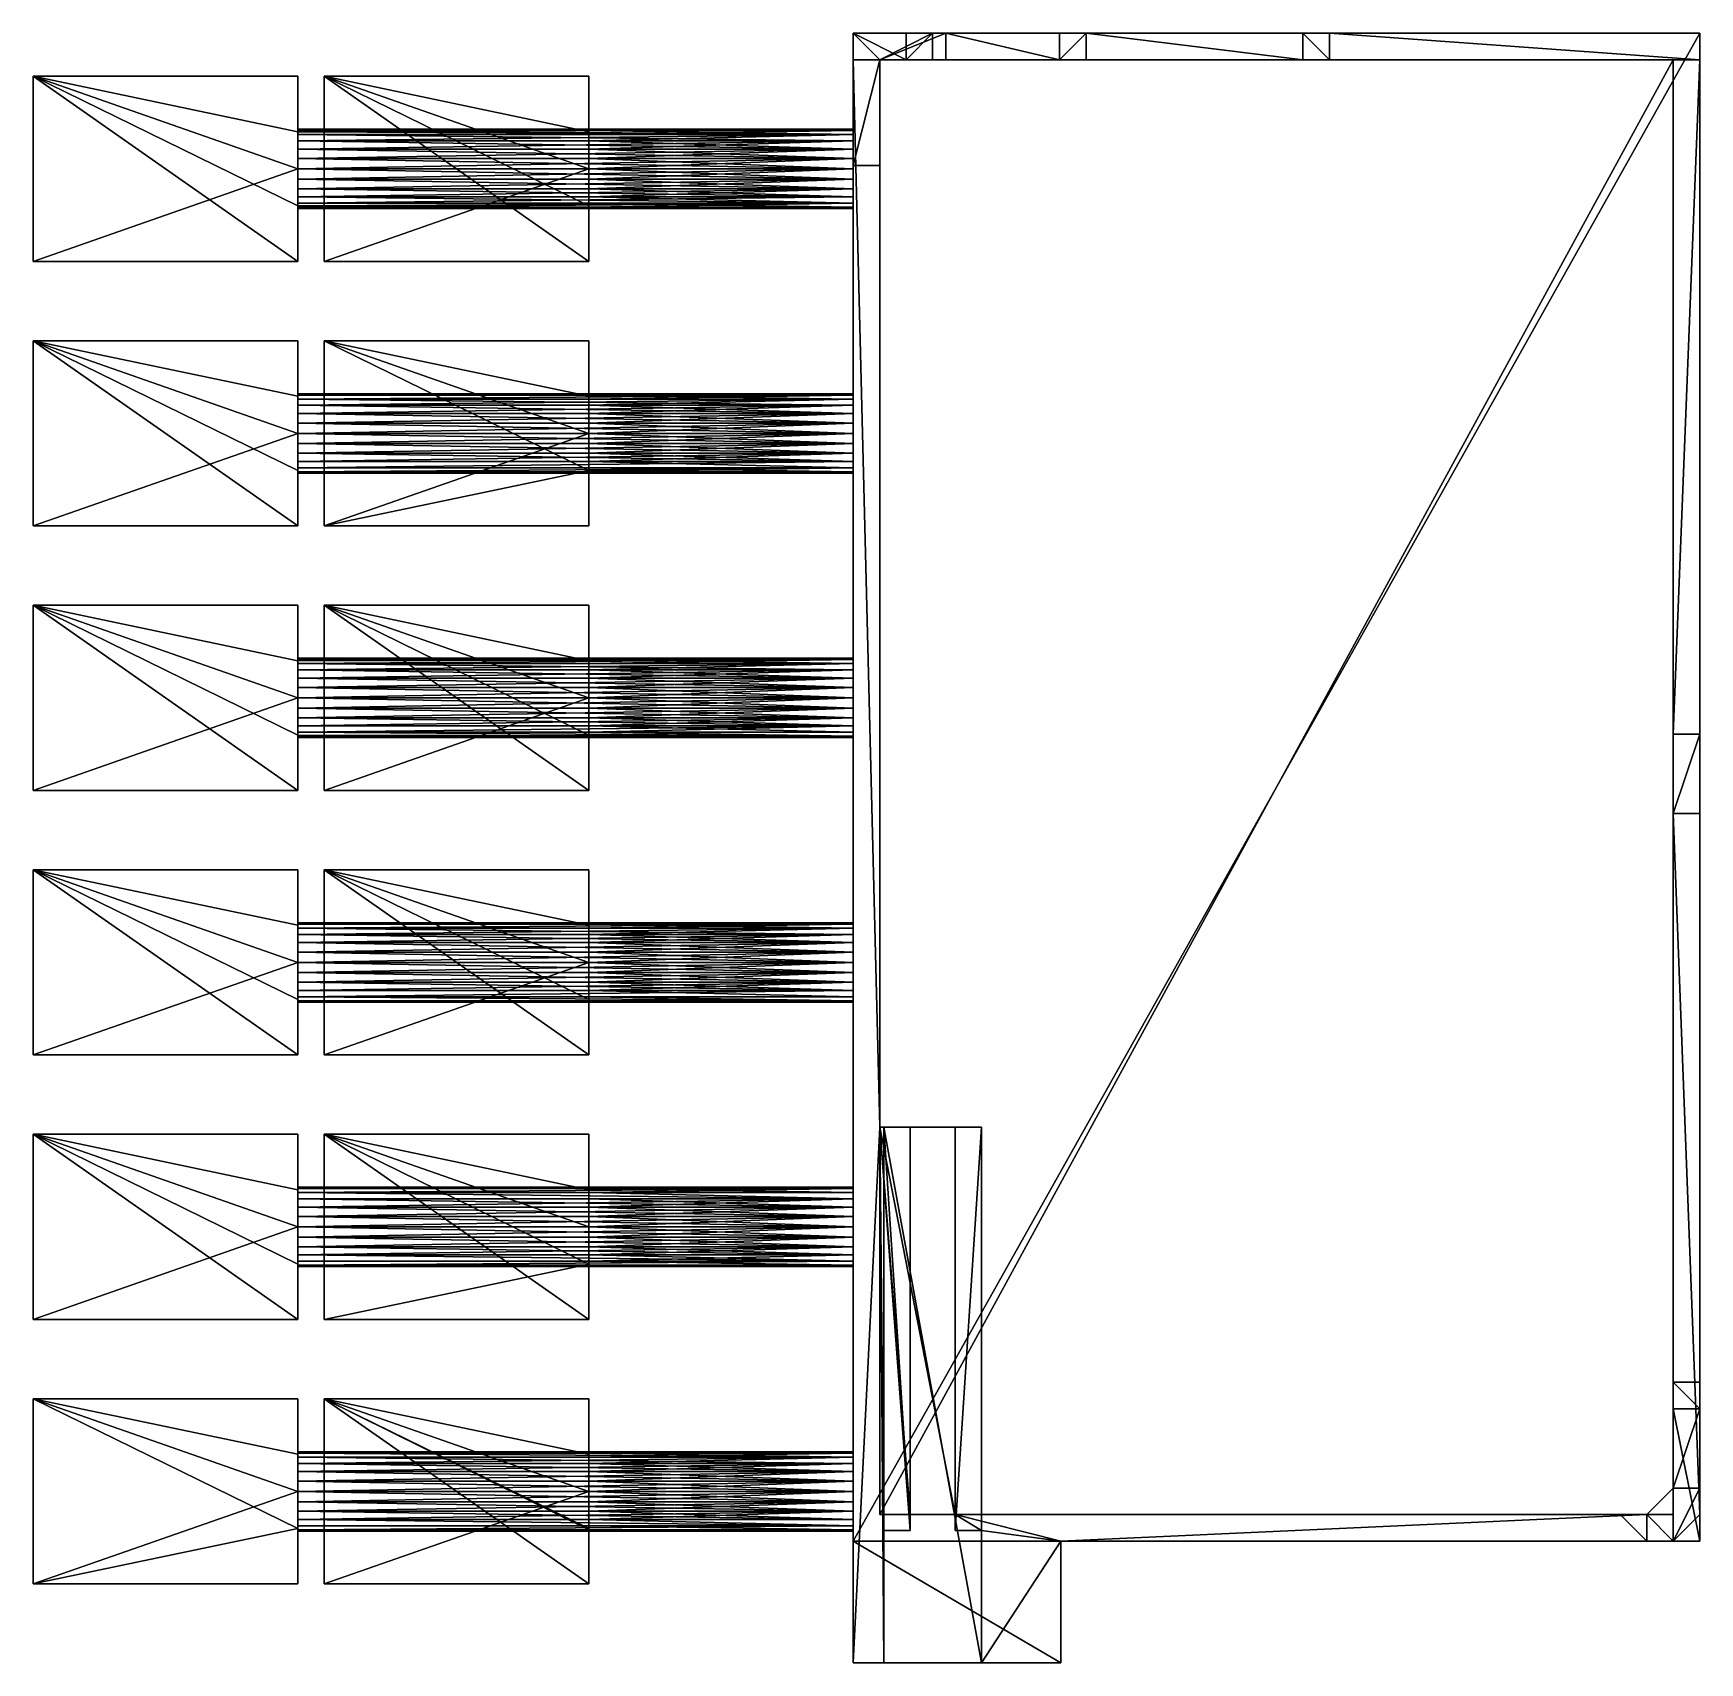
# Model space of a CAD drawing. Extents: x -31 to 32, y 1.6 to 63.2.
import ezdxf

# ---------------------------------------------------------------- set-up
doc = ezdxf.new("R2010")
doc.units = 0
doc.header["$MEASUREMENT"] = 0
doc.layers.add('STL2DXF', color=7, linetype='Continuous')

msp = doc.modelspace()

# ---------------------------------------------------------------- linework, layer by layer
at = {"layer": 'STL2DXF'}
for points in [[(0, 6.25, -6.299), (32, 63.25, -6.299), (32, 6.25, -6.299)], [(32, 63.25, -6.299), (0, 6.25, -6.299), (0, 63.25, -6.299)], [(2, 63.25, 9.101), (0, 63.25, 1.201), (0, 63.25, 9.101)], [(0, 63.25, 1.201), (2, 63.25, 9.101), (3, 63.25, 7.201)], [(0, 63.25, 1.201), (3, 63.25, 7.201), (3, 63.25, 4.201)], [(0, 63.25, 9.101), (2, 62.25, 9.101), (2, 63.25, 9.101)], [(2, 62.25, 9.101), (0, 63.25, 9.101), (0, 62.25, 9.101)], [(3.5, 63.25, 4.201), (32, 63.25, -6.299), (0, 63.25, 0.701)], [(0, 63.25, 0.701), (32, 63.25, -6.299), (0, 63.25, -6.299)], [(3, 63.25, 4.201), (1, 62.25, 2.201), (0, 63.25, 1.201)], [(1, 62.25, 1.701), (3.5, 63.25, 4.201), (0, 63.25, 0.701)], [(0, 63.25, 0.701), (0, 58.25, -4.299), (1, 62.25, 1.701)], [(0, 63.25, 1.201), (1, 62.25, 2.201), (0, 58.25, -3.799)], [(0, 63.25, 9.101), (0, 62.25, 7.201), (0, 62.25, 9.101)], [(0, 58.25, -3.799), (0, 62.25, 7.201), (0, 63.25, 1.201)], [(0, 63.25, 1.201), (0, 62.25, 7.201), (0, 63.25, 9.101)], [(0, 6.25, 0.701), (0, 63.25, -6.299), (0, 6.25, -6.299)], [(0, 63.25, -6.299), (0, 6.25, 0.701), (0, 58.25, -4.299)], [(0, 63.25, -6.299), (0, 58.25, -4.299), (0, 63.25, 0.701)], [(1, 62.25, 2.201), (3, 63.25, 4.201), (3, 62.25, 4.201)], [(3.5, 63.25, 4.201), (1, 62.25, 1.701), (3.5, 62.25, 4.201)], [(3, 63.25, 7.201), (2, 62.25, 9.101), (3, 62.25, 7.201)], [(2, 62.25, 9.101), (3, 63.25, 7.201), (2, 63.25, 9.101)], [(3, 63.25, 4.201), (3, 62.25, 7.201), (3, 62.25, 4.201)], [(3, 62.25, 7.201), (3, 63.25, 4.201), (3, 63.25, 7.201)], [(3.5, 63.25, 7.201), (7.8, 62.25, 7.201), (7.8, 63.25, 7.201)], [(7.8, 62.25, 7.201), (3.5, 63.25, 7.201), (3.5, 62.25, 7.201)], [(3.5, 63.25, 7.201), (3.5, 62.25, 4.201), (3.5, 62.25, 7.201)], [(3.5, 62.25, 4.201), (3.5, 63.25, 7.201), (3.5, 63.25, 4.201)], [(8.8, 63.25, 6.201), (32, 63.25, -6.299), (3.5, 63.25, 4.201)], [(7.8, 63.25, 7.201), (3.5, 63.25, 4.201), (3.5, 63.25, 7.201)], [(3.5, 63.25, 4.201), (7.8, 63.25, 7.201), (8.8, 63.25, 6.201)], [(8.8, 63.25, 6.201), (7.8, 62.25, 7.201), (8.8, 62.25, 6.201)], [(7.8, 62.25, 7.201), (8.8, 63.25, 6.201), (7.8, 63.25, 7.201)], [(8.8, 63.25, 6.201), (17, 62.25, 6.201), (17, 63.25, 6.201)], [(17, 62.25, 6.201), (8.8, 63.25, 6.201), (8.8, 62.25, 6.201)], [(17, 63.25, 6.201), (32, 63.25, -6.299), (8.8, 63.25, 6.201)], [(17, 63.25, 6.201), (18, 62.25, 7.201), (18, 63.25, 7.201)], [(18, 62.25, 7.201), (17, 63.25, 6.201), (17, 62.25, 6.201)], [(18, 63.25, 7.201), (32, 63.25, -6.299), (17, 63.25, 6.201)], [(18, 63.25, 7.201), (32, 62.25, 7.201), (32, 63.25, 7.201)], [(32, 62.25, 7.201), (18, 63.25, 7.201), (18, 62.25, 7.201)], [(32, 63.25, -6.299), (18, 63.25, 7.201), (32, 63.25, 7.201)], [(32, 63.25, -6.299), (32, 6.25, -2.799), (32, 6.25, -6.299)], [(32, 6.25, -2.799), (32, 63.25, -6.299), (32, 11.25, -2.799)], [(32, 11.25, -2.799), (32, 63.25, -6.299), (32, 12.25, -1.799)], [(32, 12.25, -1.799), (32, 63.25, -6.299), (32, 12.25, 5.201)], [(32, 12.25, 5.201), (32, 63.25, -6.299), (32, 36.75, 4.201)], [(32, 36.75, 4.201), (32, 63.25, -6.299), (32, 62.25, 4.201)], [(32, 62.25, 4.201), (32, 63.25, -6.299), (32, 62.25, 7.201)], [(32, 62.25, 7.201), (32, 63.25, -6.299), (32, 63.25, 7.201)], [(0, 62.25, 7.201), (1, 21.9, 7.201), (1, 62.25, 7.201)], [(0, 1.65, 7.201), (1, 21.9, 7.201), (0, 62.25, 7.201)], [(0, 62.25, 9.101), (3, 62.25, 7.201), (2, 62.25, 9.101)], [(3, 62.25, 7.201), (0, 62.25, 9.101), (0, 62.25, 7.201)], [(3, 62.25, 7.201), (0, 62.25, 7.201), (1, 62.25, 7.201)], [(0, 58.25, -4.299), (1, 58.25, -3.299), (1, 62.25, 1.701)], [(0, 58.25, -3.799), (1, 62.25, 2.201), (1, 58.25, -2.799)], [(0, 62.25, 7.201), (0, 1.65, 6.201), (0, 1.65, 7.201)], [(0, 1.65, 6.201), (0, 62.25, 7.201), (0, 6.25, 0.701)], [(0, 6.25, 0.701), (0, 62.25, 7.201), (0, 58.25, -3.799)], [(3, 62.25, 7.201), (1, 62.25, 7.201), (3, 62.25, 4.201)], [(3, 62.25, 4.201), (1, 62.25, 7.201), (1, 62.25, 2.201)], [(31, 62.25, -4.799), (1, 7.25, -4.799), (31, 7.25, -4.799)], [(1, 7.25, -4.799), (31, 62.25, -4.799), (1, 62.25, -4.799)], [(1, 62.25, 1.701), (31, 62.25, 4.201), (3.5, 62.25, 4.201)], [(31, 62.25, 4.201), (1, 62.25, 1.701), (31, 62.25, -4.799)], [(31, 62.25, -4.799), (1, 62.25, 1.701), (1, 62.25, -4.799)], [(1, 62.25, -4.799), (1, 7.25, 6.201), (1, 7.25, -4.799)], [(1, 7.25, 6.201), (1, 62.25, -4.799), (1, 21.9, 6.201)], [(1, 21.9, 6.201), (1, 62.25, -4.799), (1, 21.9, 7.201)], [(1, 21.9, 7.201), (1, 62.25, -4.799), (1, 58.25, -3.299)], [(1, 58.25, -3.299), (1, 62.25, -4.799), (1, 62.25, 1.701)], [(1, 58.25, -2.799), (1, 62.25, 7.201), (1, 21.9, 7.201)], [(1, 62.25, 7.201), (1, 58.25, -2.799), (1, 62.25, 2.201)], [(3.5, 62.25, 7.201), (8.8, 62.25, 6.201), (7.8, 62.25, 7.201)], [(8.8, 62.25, 6.201), (3.5, 62.25, 7.201), (3.5, 62.25, 4.201)], [(8.8, 62.25, 6.201), (3.5, 62.25, 4.201), (17, 62.25, 6.201)], [(32, 62.25, 4.201), (17, 62.25, 6.201), (3.5, 62.25, 4.201)], [(32, 62.25, 4.201), (3.5, 62.25, 4.201), (31, 62.25, 4.201)], [(17, 62.25, 6.201), (32, 62.25, 7.201), (18, 62.25, 7.201)], [(32, 62.25, 7.201), (17, 62.25, 6.201), (32, 62.25, 4.201)], [(32, 62.25, 4.201), (31, 36.75, 4.201), (32, 36.75, 4.201)], [(31, 36.75, 4.201), (32, 62.25, 4.201), (31, 62.25, 4.201)], [(31, 7.25, -2.799), (31, 62.25, -4.799), (31, 7.25, -4.799)], [(31, 62.25, -4.799), (31, 7.25, -2.799), (31, 11.25, -2.799)], [(31, 62.25, -4.799), (31, 11.25, -2.799), (31, 12.25, -1.799)], [(31, 62.25, -4.799), (31, 12.25, -1.799), (31, 12.25, 5.201)], [(31, 62.25, -4.799), (31, 12.25, 5.201), (31, 36.75, 4.201)], [(31, 62.25, -4.799), (31, 36.75, 4.201), (31, 62.25, 4.201)], [(-21, 61.625, 10.125), (-31, 61.625, 12.125), (-21, 61.625, 12.125)], [(-31, 61.625, 12.125), (-21, 61.625, 10.125), (-31, 61.625, 10.125)], [(-31, 61.625, 10.125), (-21, 54.625, 10.125), (-31, 54.625, 10.125)], [(-21, 54.625, 10.125), (-31, 61.625, 10.125), (-21, 56.722, 10.125)], [(-21, 56.722, 10.125), (-31, 61.625, 10.125), (-21, 59.528, 10.125)], [(-21, 59.528, 10.125), (-31, 61.625, 10.125), (-21, 61.625, 10.125)], [(-31, 54.625, 12.125), (-31, 61.625, 10.125), (-31, 54.625, 10.125)], [(-31, 61.625, 10.125), (-31, 54.625, 12.125), (-31, 61.625, 12.125)], [(-31, 54.625, 12.125), (-21, 58.125, 12.125), (-31, 61.625, 12.125)], [(-31, 61.625, 12.125), (-21, 58.125, 12.125), (-21, 61.625, 12.125)], [(-21, 61.625, 12.125), (-21, 59.528, 10.125), (-21, 61.625, 10.125)], [(-21, 59.528, 10.125), (-21, 61.625, 12.125), (-21, 59.574, 10.237)], [(-21, 59.574, 10.237), (-21, 61.625, 12.125), (-21, 59.625, 10.625)], [(-21, 59.625, 10.625), (-21, 61.625, 12.125), (-21, 59.574, 11.013)], [(-21, 59.574, 11.013), (-21, 61.625, 12.125), (-21, 59.424, 11.375)], [(-21, 59.424, 11.375), (-21, 61.625, 12.125), (-21, 59.186, 11.686)], [(-21, 59.186, 11.686), (-21, 61.625, 12.125), (-21, 58.875, 11.924)], [(-21, 58.875, 11.924), (-21, 61.625, 12.125), (-21, 58.513, 12.074)], [(-21, 58.513, 12.074), (-21, 61.625, 12.125), (-21, 58.125, 12.125)], [(-20, 54.625, 22.125), (-10, 58.125, 22.125), (-20, 61.625, 22.125)], [(-20, 61.625, 22.125), (-10, 58.125, 22.125), (-10, 61.625, 22.125)], [(-10, 61.625, 20.125), (-20, 61.625, 22.125), (-10, 61.625, 22.125)], [(-20, 61.625, 22.125), (-10, 61.625, 20.125), (-20, 61.625, 20.125)], [(-20, 54.625, 22.125), (-20, 61.625, 20.125), (-20, 54.625, 20.125)], [(-20, 61.625, 20.125), (-20, 54.625, 22.125), (-20, 61.625, 22.125)], [(-20, 61.625, 20.125), (-10, 54.625, 20.125), (-20, 54.625, 20.125)], [(-10, 54.625, 20.125), (-20, 61.625, 20.125), (-10, 56.722, 20.125)], [(-10, 56.722, 20.125), (-20, 61.625, 20.125), (-10, 59.528, 20.125)], [(-10, 59.528, 20.125), (-20, 61.625, 20.125), (-10, 61.625, 20.125)], [(-10, 59.574, 20.237), (-10, 61.625, 20.125), (-10, 59.528, 20.125)], [(-10, 61.625, 20.125), (-10, 59.574, 20.237), (-10, 61.625, 22.125)], [(-10, 61.625, 22.125), (-10, 59.574, 20.237), (-10, 59.625, 20.625)], [(-10, 61.625, 22.125), (-10, 59.625, 20.625), (-10, 59.574, 21.013)], [(-10, 61.625, 22.125), (-10, 59.574, 21.013), (-10, 59.424, 21.375)], [(-10, 61.625, 22.125), (-10, 59.424, 21.375), (-10, 59.186, 21.686)], [(-10, 61.625, 22.125), (-10, 59.186, 21.686), (-10, 58.875, 21.924)], [(-10, 61.625, 22.125), (-10, 58.875, 21.924), (-10, 58.513, 22.074)], [(-10, 61.625, 22.125), (-10, 58.513, 22.074), (-10, 58.125, 22.125)], [(0, 59.625, 10.625), (-21, 59.574, 11.013), (0, 59.574, 11.013)], [(-21, 59.574, 11.013), (0, 59.625, 10.625), (-21, 59.625, 10.625)], [(-21, 59.574, 10.237), (0, 59.625, 10.625), (0, 59.574, 10.237)], [(0, 59.625, 10.625), (-21, 59.574, 10.237), (-21, 59.625, 10.625)], [(-21, 59.574, 11.013), (0, 59.424, 11.375), (0, 59.574, 11.013)], [(0, 59.424, 11.375), (-21, 59.574, 11.013), (-21, 59.424, 11.375)], [(0, 59.424, 9.875), (-21, 59.574, 10.237), (0, 59.574, 10.237)], [(-21, 59.574, 10.237), (0, 59.424, 9.875), (-21, 59.528, 10.125)], [(-21, 59.424, 9.875), (-21, 56.722, 10.125), (-21, 59.528, 10.125)], [(-21, 59.424, 9.875), (-21, 59.528, 10.125), (0, 59.424, 9.875)], [(-21, 59.186, 9.564), (-21, 56.826, 9.875), (-21, 59.424, 9.875)], [(-21, 59.424, 9.875), (-21, 56.826, 9.875), (-21, 56.722, 10.125)], [(-21, 59.424, 11.375), (0, 59.186, 11.686), (0, 59.424, 11.375)], [(0, 59.186, 11.686), (-21, 59.424, 11.375), (-21, 59.186, 11.686)], [(-21, 59.186, 9.564), (0, 59.424, 9.875), (0, 59.186, 9.564)], [(0, 59.424, 9.875), (-21, 59.186, 9.564), (-21, 59.424, 9.875)], [(-10, 59.625, 20.625), (0, 59.574, 21.013), (0, 59.625, 20.625)], [(0, 59.574, 21.013), (-10, 59.625, 20.625), (-10, 59.574, 21.013)], [(-10, 59.574, 20.237), (0, 59.625, 20.625), (0, 59.574, 20.237)], [(0, 59.625, 20.625), (-10, 59.574, 20.237), (-10, 59.625, 20.625)], [(0, 59.574, 21.013), (-10, 59.424, 21.375), (0, 59.424, 21.375)], [(-10, 59.424, 21.375), (0, 59.574, 21.013), (-10, 59.574, 21.013)], [(0, 59.424, 19.875), (-10, 59.574, 20.237), (0, 59.574, 20.237)], [(-10, 59.574, 20.237), (0, 59.424, 19.875), (-10, 59.424, 19.875)], [(-10, 59.574, 20.237), (-10, 59.424, 19.875), (-10, 59.528, 20.125)], [(-10, 59.424, 19.875), (-10, 56.722, 20.125), (-10, 59.528, 20.125)], [(-10, 59.186, 19.564), (0, 59.424, 19.875), (0, 59.186, 19.564)], [(0, 59.424, 19.875), (-10, 59.186, 19.564), (-10, 59.424, 19.875)], [(0, 59.424, 21.375), (-10, 59.186, 21.686), (0, 59.186, 21.686)], [(-10, 59.186, 21.686), (0, 59.424, 21.375), (-10, 59.424, 21.375)], [(-10, 59.186, 19.564), (-10, 56.826, 19.875), (-10, 59.424, 19.875)], [(-10, 59.424, 19.875), (-10, 56.826, 19.875), (-10, 56.722, 20.125)], [(0, 56.625, 10.625), (0, 59.574, 10.237), (0, 59.625, 10.625)], [(0, 56.625, 10.625), (0, 59.625, 10.625), (0, 59.574, 11.013)], [(0, 56.676, 20.237), (0, 59.574, 20.237), (0, 59.625, 20.625)], [(0, 56.676, 20.237), (0, 59.625, 20.625), (0, 56.625, 20.625)], [(0, 56.625, 20.625), (0, 59.625, 20.625), (0, 59.574, 21.013)], [(0, 56.826, 9.875), (0, 59.424, 9.875), (0, 59.574, 10.237)], [(0, 56.826, 9.875), (0, 59.574, 10.237), (0, 56.676, 10.237)], [(0, 56.676, 10.237), (0, 59.574, 10.237), (0, 56.625, 10.625)], [(0, 56.625, 10.625), (0, 59.574, 11.013), (0, 56.676, 11.013)], [(0, 56.676, 11.013), (0, 59.574, 11.013), (0, 59.424, 11.375)], [(0, 56.826, 19.875), (0, 59.424, 19.875), (0, 59.574, 20.237)], [(0, 56.826, 19.875), (0, 59.574, 20.237), (0, 56.676, 20.237)], [(0, 56.625, 20.625), (0, 59.574, 21.013), (0, 56.676, 21.013)], [(0, 56.676, 21.013), (0, 59.574, 21.013), (0, 56.826, 21.375)], [(0, 56.826, 21.375), (0, 59.574, 21.013), (0, 59.424, 21.375)], [(0, 57.064, 9.564), (0, 59.186, 9.564), (0, 59.424, 9.875)], [(0, 57.064, 9.564), (0, 59.424, 9.875), (0, 56.826, 9.875)], [(0, 56.676, 11.013), (0, 59.424, 11.375), (0, 56.826, 11.375)], [(0, 56.826, 11.375), (0, 59.424, 11.375), (0, 57.064, 11.686)], [(0, 57.064, 11.686), (0, 59.424, 11.375), (0, 59.186, 11.686)], [(0, 57.064, 19.564), (0, 59.186, 19.564), (0, 59.424, 19.875)], [(0, 57.064, 19.564), (0, 59.424, 19.875), (0, 56.826, 19.875)], [(0, 56.826, 21.375), (0, 59.424, 21.375), (0, 59.186, 21.686)], [(-21, 58.875, 9.326), (-21, 57.064, 9.564), (-21, 59.186, 9.564)], [(-21, 59.186, 9.564), (-21, 57.064, 9.564), (-21, 56.826, 9.875)], [(0, 59.186, 11.686), (-21, 58.875, 11.924), (0, 58.875, 11.924)], [(-21, 58.875, 11.924), (0, 59.186, 11.686), (-21, 59.186, 11.686)], [(-21, 59.186, 9.564), (0, 58.875, 9.326), (-21, 58.875, 9.326)], [(0, 58.875, 9.326), (-21, 59.186, 9.564), (0, 59.186, 9.564)], [(-21, 58.513, 9.176), (-21, 57.375, 9.326), (-21, 58.875, 9.326)], [(-21, 58.875, 9.326), (-21, 57.375, 9.326), (-21, 57.064, 9.564)], [(0, 58.875, 11.924), (-21, 58.513, 12.074), (0, 58.513, 12.074)], [(-21, 58.513, 12.074), (0, 58.875, 11.924), (-21, 58.875, 11.924)], [(-21, 58.875, 9.326), (0, 58.513, 9.176), (-21, 58.513, 9.176)], [(0, 58.513, 9.176), (-21, 58.875, 9.326), (0, 58.875, 9.326)], [(0, 59.186, 21.686), (-10, 58.875, 21.924), (0, 58.875, 21.924)], [(-10, 58.875, 21.924), (0, 59.186, 21.686), (-10, 59.186, 21.686)], [(-10, 59.186, 19.564), (0, 58.875, 19.326), (-10, 58.875, 19.326)], [(0, 58.875, 19.326), (-10, 59.186, 19.564), (0, 59.186, 19.564)], [(-10, 58.875, 19.326), (-10, 57.064, 19.564), (-10, 59.186, 19.564)], [(-10, 59.186, 19.564), (-10, 57.064, 19.564), (-10, 56.826, 19.875)], [(-10, 58.875, 19.326), (0, 58.513, 19.176), (-10, 58.513, 19.176)], [(0, 58.513, 19.176), (-10, 58.875, 19.326), (0, 58.875, 19.326)], [(0, 58.875, 21.924), (-10, 58.513, 22.074), (0, 58.513, 22.074)], [(-10, 58.513, 22.074), (0, 58.875, 21.924), (-10, 58.875, 21.924)], [(-10, 58.513, 19.176), (-10, 57.375, 19.326), (-10, 58.875, 19.326)], [(-10, 58.875, 19.326), (-10, 57.375, 19.326), (-10, 57.064, 19.564)], [(0, 57.064, 9.564), (0, 58.875, 9.326), (0, 59.186, 9.564)], [(0, 57.064, 11.686), (0, 59.186, 11.686), (0, 58.875, 11.924)], [(0, 57.375, 19.326), (0, 58.875, 19.326), (0, 59.186, 19.564)], [(0, 57.375, 19.326), (0, 59.186, 19.564), (0, 57.064, 19.564)], [(0, 56.826, 21.375), (0, 59.186, 21.686), (0, 57.064, 21.686)], [(0, 57.064, 21.686), (0, 59.186, 21.686), (0, 58.875, 21.924)], [(0, 57.737, 9.176), (0, 58.513, 9.176), (0, 58.875, 9.326)], [(0, 57.737, 9.176), (0, 58.875, 9.326), (0, 57.375, 9.326)], [(0, 57.375, 9.326), (0, 58.875, 9.326), (0, 57.064, 9.564)], [(0, 57.064, 11.686), (0, 58.875, 11.924), (0, 57.375, 11.924)], [(0, 57.375, 11.924), (0, 58.875, 11.924), (0, 58.513, 12.074)], [(0, 57.737, 19.176), (0, 58.513, 19.176), (0, 58.875, 19.326)], [(0, 57.737, 19.176), (0, 58.875, 19.326), (0, 57.375, 19.326)], [(0, 57.064, 21.686), (0, 58.875, 21.924), (0, 57.375, 21.924)], [(0, 57.375, 21.924), (0, 58.875, 21.924), (0, 58.513, 22.074)], [(-21, 58.125, 12.125), (-31, 54.625, 12.125), (-21, 54.625, 12.125)], [(-21, 57.737, 9.176), (-21, 58.513, 9.176), (-21, 58.125, 9.125)], [(-21, 58.513, 9.176), (-21, 57.737, 9.176), (-21, 57.375, 9.326)], [(0, 58.513, 12.074), (-21, 58.125, 12.125), (0, 58.125, 12.125)], [(-21, 58.125, 12.125), (0, 58.513, 12.074), (-21, 58.513, 12.074)], [(-21, 58.513, 9.176), (0, 58.125, 9.125), (-21, 58.125, 9.125)], [(0, 58.125, 9.125), (-21, 58.513, 9.176), (0, 58.513, 9.176)], [(-21, 58.125, 9.125), (0, 57.737, 9.176), (-21, 57.737, 9.176)], [(0, 57.737, 9.176), (-21, 58.125, 9.125), (0, 58.125, 9.125)], [(0, 58.125, 12.125), (-21, 57.737, 12.074), (0, 57.737, 12.074)], [(-21, 57.737, 12.074), (0, 58.125, 12.125), (-21, 58.125, 12.125)], [(-21, 54.625, 12.125), (-21, 57.737, 12.074), (-21, 58.125, 12.125)], [(-10, 58.125, 22.125), (-20, 54.625, 22.125), (-10, 54.625, 22.125)], [(-10, 58.513, 19.176), (0, 58.125, 19.125), (-10, 58.125, 19.125)], [(0, 58.125, 19.125), (-10, 58.513, 19.176), (0, 58.513, 19.176)], [(0, 58.513, 22.074), (-10, 58.125, 22.125), (0, 58.125, 22.125)], [(-10, 58.125, 22.125), (0, 58.513, 22.074), (-10, 58.513, 22.074)], [(-10, 57.737, 19.176), (-10, 58.513, 19.176), (-10, 58.125, 19.125)], [(-10, 58.513, 19.176), (-10, 57.737, 19.176), (-10, 57.375, 19.326)], [(0, 58.125, 22.125), (-10, 57.737, 22.074), (0, 57.737, 22.074)], [(-10, 57.737, 22.074), (0, 58.125, 22.125), (-10, 58.125, 22.125)], [(-10, 58.125, 19.125), (0, 57.737, 19.176), (-10, 57.737, 19.176)], [(0, 57.737, 19.176), (-10, 58.125, 19.125), (0, 58.125, 19.125)], [(-10, 54.625, 22.125), (-10, 57.737, 22.074), (-10, 58.125, 22.125)], [(0, 58.513, 9.176), (0, 57.737, 9.176), (0, 58.125, 9.125)], [(0, 57.375, 11.924), (0, 58.513, 12.074), (0, 57.737, 12.074)], [(0, 57.737, 12.074), (0, 58.513, 12.074), (0, 58.125, 12.125)], [(0, 58.513, 19.176), (0, 57.737, 19.176), (0, 58.125, 19.125)], [(0, 57.375, 21.924), (0, 58.513, 22.074), (0, 57.737, 22.074)], [(0, 57.737, 22.074), (0, 58.513, 22.074), (0, 58.125, 22.125)], [(1, 58.25, -3.299), (0, 58.25, -3.799), (1, 58.25, -2.799)], [(0, 58.25, -3.799), (1, 58.25, -3.299), (0, 58.25, -4.299)], [(0, 58.25, -4.299), (0, 6.25, 0.701), (0, 58.25, -3.799)], [(1, 21.9, 7.201), (1, 58.25, -3.299), (1, 58.25, -2.799)], [(-21, 57.737, 9.176), (0, 57.375, 9.326), (-21, 57.375, 9.326)], [(0, 57.375, 9.326), (-21, 57.737, 9.176), (0, 57.737, 9.176)], [(0, 57.737, 12.074), (-21, 57.375, 11.924), (0, 57.375, 11.924)], [(-21, 57.375, 11.924), (0, 57.737, 12.074), (-21, 57.737, 12.074)], [(-21, 54.625, 12.125), (-21, 57.375, 11.924), (-21, 57.737, 12.074)], [(-21, 57.375, 9.326), (0, 57.064, 9.564), (-21, 57.064, 9.564)], [(0, 57.064, 9.564), (-21, 57.375, 9.326), (0, 57.375, 9.326)], [(0, 57.375, 11.924), (-21, 57.064, 11.686), (0, 57.064, 11.686)], [(-21, 57.064, 11.686), (0, 57.375, 11.924), (-21, 57.375, 11.924)], [(-21, 54.625, 12.125), (-21, 57.064, 11.686), (-21, 57.375, 11.924)], [(0, 57.737, 22.074), (-10, 57.375, 21.924), (0, 57.375, 21.924)], [(-10, 57.375, 21.924), (0, 57.737, 22.074), (-10, 57.737, 22.074)], [(-10, 57.737, 19.176), (0, 57.375, 19.326), (-10, 57.375, 19.326)], [(0, 57.375, 19.326), (-10, 57.737, 19.176), (0, 57.737, 19.176)], [(-10, 54.625, 22.125), (-10, 57.375, 21.924), (-10, 57.737, 22.074)], [(0, 57.375, 21.924), (-10, 57.064, 21.686), (0, 57.064, 21.686)], [(-10, 57.064, 21.686), (0, 57.375, 21.924), (-10, 57.375, 21.924)], [(-10, 57.375, 19.326), (0, 57.064, 19.564), (-10, 57.064, 19.564)], [(0, 57.064, 19.564), (-10, 57.375, 19.326), (0, 57.375, 19.326)], [(-10, 54.625, 22.125), (-10, 57.064, 21.686), (-10, 57.375, 21.924)], [(-21, 56.826, 9.875), (0, 57.064, 9.564), (0, 56.826, 9.875)], [(0, 57.064, 9.564), (-21, 56.826, 9.875), (-21, 57.064, 9.564)], [(-21, 57.064, 11.686), (0, 56.826, 11.375), (0, 57.064, 11.686)], [(0, 56.826, 11.375), (-21, 57.064, 11.686), (-21, 56.826, 11.375)], [(-21, 54.625, 12.125), (-21, 56.826, 11.375), (-21, 57.064, 11.686)], [(-21, 56.676, 10.237), (0, 56.826, 9.875), (0, 56.676, 10.237)], [(0, 56.826, 9.875), (-21, 56.676, 10.237), (-21, 56.722, 10.125)], [(0, 56.826, 9.875), (-21, 56.722, 10.125), (-21, 56.826, 9.875)], [(0, 56.826, 11.375), (-21, 56.676, 11.013), (0, 56.676, 11.013)], [(-21, 56.676, 11.013), (0, 56.826, 11.375), (-21, 56.826, 11.375)], [(-21, 54.625, 12.125), (-21, 56.676, 11.013), (-21, 56.826, 11.375)], [(-21, 56.676, 10.237), (-21, 54.625, 10.125), (-21, 56.722, 10.125)], [(-10, 57.064, 21.686), (0, 56.826, 21.375), (0, 57.064, 21.686)], [(0, 56.826, 21.375), (-10, 57.064, 21.686), (-10, 56.826, 21.375)], [(0, 56.826, 19.875), (-10, 57.064, 19.564), (0, 57.064, 19.564)], [(-10, 57.064, 19.564), (0, 56.826, 19.875), (-10, 56.826, 19.875)], [(-10, 54.625, 22.125), (-10, 56.826, 21.375), (-10, 57.064, 21.686)], [(-10, 56.826, 21.375), (0, 56.676, 21.013), (0, 56.826, 21.375)], [(0, 56.676, 21.013), (-10, 56.826, 21.375), (-10, 56.676, 21.013)], [(-10, 56.676, 20.237), (0, 56.826, 19.875), (0, 56.676, 20.237)], [(0, 56.826, 19.875), (-10, 56.676, 20.237), (-10, 56.826, 19.875)], [(-10, 56.826, 19.875), (-10, 56.676, 20.237), (-10, 56.722, 20.125)], [(-10, 54.625, 22.125), (-10, 56.676, 21.013), (-10, 56.826, 21.375)], [(-10, 56.676, 20.237), (-10, 54.625, 20.125), (-10, 56.722, 20.125)], [(0, 56.625, 10.625), (-21, 56.676, 10.237), (0, 56.676, 10.237)], [(-21, 56.676, 10.237), (0, 56.625, 10.625), (-21, 56.625, 10.625)], [(-21, 56.676, 11.013), (0, 56.625, 10.625), (0, 56.676, 11.013)], [(0, 56.625, 10.625), (-21, 56.676, 11.013), (-21, 56.625, 10.625)], [(-21, 54.625, 10.125), (-21, 56.676, 10.237), (-21, 54.625, 12.125)], [(-21, 54.625, 12.125), (-21, 56.676, 10.237), (-21, 56.625, 10.625)], [(-21, 54.625, 12.125), (-21, 56.625, 10.625), (-21, 56.676, 11.013)], [(-10, 56.625, 20.625), (0, 56.676, 20.237), (0, 56.625, 20.625)], [(0, 56.676, 20.237), (-10, 56.625, 20.625), (-10, 56.676, 20.237)], [(0, 56.676, 21.013), (-10, 56.625, 20.625), (0, 56.625, 20.625)], [(-10, 56.625, 20.625), (0, 56.676, 21.013), (-10, 56.676, 21.013)], [(-10, 54.625, 20.125), (-10, 56.676, 20.237), (-10, 54.625, 22.125)], [(-10, 54.625, 22.125), (-10, 56.676, 20.237), (-10, 56.625, 20.625)], [(-10, 54.625, 22.125), (-10, 56.625, 20.625), (-10, 56.676, 21.013)], [(-31, 54.625, 12.125), (-21, 54.625, 10.125), (-21, 54.625, 12.125)], [(-21, 54.625, 10.125), (-31, 54.625, 12.125), (-31, 54.625, 10.125)], [(-10, 54.625, 22.125), (-20, 54.625, 20.125), (-10, 54.625, 20.125)], [(-20, 54.625, 20.125), (-10, 54.625, 22.125), (-20, 54.625, 22.125)], [(-31, 44.625, 12.125), (-21, 48.125, 12.125), (-31, 51.625, 12.125)], [(-31, 51.625, 12.125), (-21, 48.125, 12.125), (-21, 51.625, 12.125)], [(-21, 51.625, 10.125), (-31, 51.625, 12.125), (-21, 51.625, 12.125)], [(-31, 51.625, 12.125), (-21, 51.625, 10.125), (-31, 51.625, 10.125)], [(-31, 51.625, 10.125), (-21, 44.625, 10.125), (-31, 44.625, 10.125)], [(-21, 44.625, 10.125), (-31, 51.625, 10.125), (-21, 46.722, 10.125)], [(-21, 46.722, 10.125), (-31, 51.625, 10.125), (-21, 49.528, 10.125)], [(-21, 49.528, 10.125), (-31, 51.625, 10.125), (-21, 51.625, 10.125)], [(-31, 44.625, 10.125), (-31, 51.625, 12.125), (-31, 51.625, 10.125)], [(-31, 51.625, 12.125), (-31, 44.625, 10.125), (-31, 44.625, 12.125)], [(-21, 51.625, 12.125), (-21, 49.528, 10.125), (-21, 51.625, 10.125)], [(-21, 49.528, 10.125), (-21, 51.625, 12.125), (-21, 49.574, 10.237)], [(-21, 49.574, 10.237), (-21, 51.625, 12.125), (-21, 49.625, 10.625)], [(-21, 49.625, 10.625), (-21, 51.625, 12.125), (-21, 49.574, 11.013)], [(-21, 49.574, 11.013), (-21, 51.625, 12.125), (-21, 49.424, 11.375)], [(-21, 49.424, 11.375), (-21, 51.625, 12.125), (-21, 49.186, 11.686)], [(-21, 49.186, 11.686), (-21, 51.625, 12.125), (-21, 48.875, 11.924)], [(-21, 48.875, 11.924), (-21, 51.625, 12.125), (-21, 48.513, 12.074)], [(-21, 48.513, 12.074), (-21, 51.625, 12.125), (-21, 48.125, 12.125)], [(-20, 44.625, 22.125), (-10, 48.125, 22.125), (-20, 51.625, 22.125)], [(-20, 51.625, 22.125), (-10, 48.125, 22.125), (-10, 51.625, 22.125)], [(-20, 51.625, 20.125), (-10, 51.625, 22.125), (-10, 51.625, 20.125)], [(-10, 51.625, 22.125), (-20, 51.625, 20.125), (-20, 51.625, 22.125)], [(-20, 44.625, 22.125), (-20, 51.625, 20.125), (-20, 44.625, 20.125)], [(-20, 51.625, 20.125), (-20, 44.625, 22.125), (-20, 51.625, 22.125)], [(-10, 46.722, 20.125), (-20, 44.625, 20.125), (-20, 51.625, 20.125)], [(-10, 46.722, 20.125), (-20, 51.625, 20.125), (-10, 49.528, 20.125)], [(-10, 49.528, 20.125), (-20, 51.625, 20.125), (-10, 51.625, 20.125)], [(-10, 49.574, 20.237), (-10, 51.625, 20.125), (-10, 49.528, 20.125)], [(-10, 51.625, 20.125), (-10, 49.574, 20.237), (-10, 51.625, 22.125)], [(-10, 51.625, 22.125), (-10, 49.574, 20.237), (-10, 49.625, 20.625)], [(-10, 51.625, 22.125), (-10, 49.625, 20.625), (-10, 49.574, 21.013)], [(-10, 51.625, 22.125), (-10, 49.574, 21.013), (-10, 49.424, 21.375)], [(-10, 51.625, 22.125), (-10, 49.424, 21.375), (-10, 49.186, 21.686)], [(-10, 51.625, 22.125), (-10, 49.186, 21.686), (-10, 48.875, 21.924)], [(-10, 51.625, 22.125), (-10, 48.875, 21.924), (-10, 48.513, 22.074)], [(-10, 51.625, 22.125), (-10, 48.513, 22.074), (-10, 48.125, 22.125)], [(-21, 49.625, 10.625), (0, 49.574, 11.013), (0, 49.625, 10.625)], [(0, 49.574, 11.013), (-21, 49.625, 10.625), (-21, 49.574, 11.013)], [(-21, 49.574, 10.237), (0, 49.625, 10.625), (0, 49.574, 10.237)], [(0, 49.625, 10.625), (-21, 49.574, 10.237), (-21, 49.625, 10.625)], [(0, 49.574, 11.013), (-21, 49.424, 11.375), (0, 49.424, 11.375)], [(-21, 49.424, 11.375), (0, 49.574, 11.013), (-21, 49.574, 11.013)], [(-21, 49.424, 9.875), (0, 49.574, 10.237), (0, 49.424, 9.875)], [(0, 49.574, 10.237), (-21, 49.424, 9.875), (-21, 49.574, 10.237)], [(-21, 49.574, 10.237), (-21, 49.424, 9.875), (-21, 49.528, 10.125)], [(-21, 49.424, 9.875), (-21, 46.722, 10.125), (-21, 49.528, 10.125)], [(-21, 49.186, 9.564), (-21, 46.826, 9.875), (-21, 49.424, 9.875)], [(-21, 49.424, 9.875), (-21, 46.826, 9.875), (-21, 46.722, 10.125)], [(-21, 49.424, 11.375), (0, 49.186, 11.686), (0, 49.424, 11.375)], [(0, 49.186, 11.686), (-21, 49.424, 11.375), (-21, 49.186, 11.686)], [(-21, 49.186, 9.564), (0, 49.424, 9.875), (0, 49.186, 9.564)], [(0, 49.424, 9.875), (-21, 49.186, 9.564), (-21, 49.424, 9.875)], [(-21, 48.875, 9.326), (-21, 47.064, 9.564), (-21, 49.186, 9.564)], [(-21, 49.186, 9.564), (-21, 47.064, 9.564), (-21, 46.826, 9.875)], [(0, 49.186, 11.686), (-21, 48.875, 11.924), (0, 48.875, 11.924)], [(-21, 48.875, 11.924), (0, 49.186, 11.686), (-21, 49.186, 11.686)], [(-21, 49.186, 9.564), (0, 48.875, 9.326), (-21, 48.875, 9.326)], [(0, 48.875, 9.326), (-21, 49.186, 9.564), (0, 49.186, 9.564)], [(-10, 49.625, 20.625), (0, 49.574, 21.013), (0, 49.625, 20.625)], [(0, 49.574, 21.013), (-10, 49.625, 20.625), (-10, 49.574, 21.013)], [(0, 49.574, 20.237), (-10, 49.625, 20.625), (0, 49.625, 20.625)], [(-10, 49.625, 20.625), (0, 49.574, 20.237), (-10, 49.574, 20.237)], [(-10, 49.574, 21.013), (0, 49.424, 21.375), (0, 49.574, 21.013)], [(0, 49.424, 21.375), (-10, 49.574, 21.013), (-10, 49.424, 21.375)], [(-10, 49.424, 19.875), (0, 49.574, 20.237), (0, 49.424, 19.875)], [(0, 49.574, 20.237), (-10, 49.424, 19.875), (-10, 49.528, 20.125)], [(-10, 49.574, 20.237), (0, 49.574, 20.237), (-10, 49.528, 20.125)], [(-10, 49.424, 19.875), (-10, 46.722, 20.125), (-10, 49.528, 20.125)], [(0, 49.424, 21.375), (-10, 49.186, 21.686), (0, 49.186, 21.686)], [(-10, 49.186, 21.686), (0, 49.424, 21.375), (-10, 49.424, 21.375)], [(-10, 49.186, 19.564), (0, 49.424, 19.875), (0, 49.186, 19.564)], [(0, 49.424, 19.875), (-10, 49.186, 19.564), (-10, 49.424, 19.875)], [(-10, 49.186, 19.564), (-10, 46.826, 19.875), (-10, 49.424, 19.875)], [(-10, 49.424, 19.875), (-10, 46.826, 19.875), (-10, 46.722, 20.125)], [(0, 49.186, 21.686), (-10, 48.875, 21.924), (0, 48.875, 21.924)], [(-10, 48.875, 21.924), (0, 49.186, 21.686), (-10, 49.186, 21.686)], [(-10, 49.186, 19.564), (0, 48.875, 19.326), (-10, 48.875, 19.326)], [(0, 48.875, 19.326), (-10, 49.186, 19.564), (0, 49.186, 19.564)], [(-10, 48.875, 19.326), (-10, 47.064, 19.564), (-10, 49.186, 19.564)], [(-10, 49.186, 19.564), (-10, 47.064, 19.564), (-10, 46.826, 19.875)], [(0, 46.625, 10.625), (0, 49.574, 10.237), (0, 49.625, 10.625)], [(0, 46.625, 10.625), (0, 49.625, 10.625), (0, 49.574, 11.013)], [(0, 46.676, 20.237), (0, 49.574, 20.237), (0, 49.625, 20.625)], [(0, 46.676, 20.237), (0, 49.625, 20.625), (0, 46.625, 20.625)], [(0, 46.625, 20.625), (0, 49.625, 20.625), (0, 49.574, 21.013)], [(0, 46.826, 9.875), (0, 49.424, 9.875), (0, 49.574, 10.237)], [(0, 46.826, 9.875), (0, 49.574, 10.237), (0, 46.676, 10.237)], [(0, 46.676, 10.237), (0, 49.574, 10.237), (0, 46.625, 10.625)], [(0, 46.625, 10.625), (0, 49.574, 11.013), (0, 46.676, 11.013)], [(0, 46.676, 11.013), (0, 49.574, 11.013), (0, 46.826, 11.375)], [(0, 46.826, 11.375), (0, 49.574, 11.013), (0, 49.424, 11.375)], [(0, 46.826, 19.875), (0, 49.424, 19.875), (0, 49.574, 20.237)], [(0, 46.826, 19.875), (0, 49.574, 20.237), (0, 46.676, 20.237)], [(0, 46.625, 20.625), (0, 49.574, 21.013), (0, 46.676, 21.013)], [(0, 46.676, 21.013), (0, 49.574, 21.013), (0, 46.826, 21.375)], [(0, 46.826, 21.375), (0, 49.574, 21.013), (0, 49.424, 21.375)], [(0, 47.064, 9.564), (0, 49.186, 9.564), (0, 49.424, 9.875)], [(0, 47.064, 9.564), (0, 49.424, 9.875), (0, 46.826, 9.875)], [(0, 46.826, 11.375), (0, 49.424, 11.375), (0, 47.064, 11.686)], [(0, 47.064, 11.686), (0, 49.424, 11.375), (0, 49.186, 11.686)], [(0, 47.064, 19.564), (0, 49.186, 19.564), (0, 49.424, 19.875)], [(0, 47.064, 19.564), (0, 49.424, 19.875), (0, 46.826, 19.875)], [(0, 46.826, 21.375), (0, 49.424, 21.375), (0, 49.186, 21.686)], [(0, 47.064, 9.564), (0, 48.875, 9.326), (0, 49.186, 9.564)], [(0, 47.064, 11.686), (0, 49.186, 11.686), (0, 48.875, 11.924)], [(0, 47.375, 19.326), (0, 48.875, 19.326), (0, 49.186, 19.564)], [(0, 47.375, 19.326), (0, 49.186, 19.564), (0, 47.064, 19.564)], [(0, 46.826, 21.375), (0, 49.186, 21.686), (0, 47.064, 21.686)], [(0, 47.064, 21.686), (0, 49.186, 21.686), (0, 48.875, 21.924)], [(-21, 48.513, 9.176), (-21, 47.375, 9.326), (-21, 48.875, 9.326)], [(-21, 48.875, 9.326), (-21, 47.375, 9.326), (-21, 47.064, 9.564)], [(0, 48.875, 11.924), (-21, 48.513, 12.074), (0, 48.513, 12.074)], [(-21, 48.513, 12.074), (0, 48.875, 11.924), (-21, 48.875, 11.924)], [(-21, 48.875, 9.326), (0, 48.513, 9.176), (-21, 48.513, 9.176)], [(0, 48.513, 9.176), (-21, 48.875, 9.326), (0, 48.875, 9.326)], [(-21, 47.737, 9.176), (-21, 48.513, 9.176), (-21, 48.125, 9.125)], [(-21, 48.513, 9.176), (-21, 47.737, 9.176), (-21, 47.375, 9.326)], [(0, 48.513, 12.074), (-21, 48.125, 12.125), (0, 48.125, 12.125)], [(-21, 48.125, 12.125), (0, 48.513, 12.074), (-21, 48.513, 12.074)], [(-21, 48.513, 9.176), (0, 48.125, 9.125), (-21, 48.125, 9.125)], [(0, 48.125, 9.125), (-21, 48.513, 9.176), (0, 48.513, 9.176)], [(0, 48.875, 21.924), (-10, 48.513, 22.074), (0, 48.513, 22.074)], [(-10, 48.513, 22.074), (0, 48.875, 21.924), (-10, 48.875, 21.924)], [(-10, 48.875, 19.326), (0, 48.513, 19.176), (-10, 48.513, 19.176)], [(0, 48.513, 19.176), (-10, 48.875, 19.326), (0, 48.875, 19.326)], [(-10, 48.513, 19.176), (-10, 47.375, 19.326), (-10, 48.875, 19.326)], [(-10, 48.875, 19.326), (-10, 47.375, 19.326), (-10, 47.064, 19.564)], [(0, 48.513, 22.074), (-10, 48.125, 22.125), (0, 48.125, 22.125)], [(-10, 48.125, 22.125), (0, 48.513, 22.074), (-10, 48.513, 22.074)], [(-10, 48.513, 19.176), (0, 48.125, 19.125), (-10, 48.125, 19.125)], [(0, 48.125, 19.125), (-10, 48.513, 19.176), (0, 48.513, 19.176)], [(-10, 47.737, 19.176), (-10, 48.513, 19.176), (-10, 48.125, 19.125)], [(-10, 48.513, 19.176), (-10, 47.737, 19.176), (-10, 47.375, 19.326)], [(0, 47.737, 9.176), (0, 48.513, 9.176), (0, 48.875, 9.326)], [(0, 47.737, 9.176), (0, 48.875, 9.326), (0, 47.375, 9.326)], [(0, 47.375, 9.326), (0, 48.875, 9.326), (0, 47.064, 9.564)], [(0, 47.064, 11.686), (0, 48.875, 11.924), (0, 47.375, 11.924)], [(0, 47.375, 11.924), (0, 48.875, 11.924), (0, 48.513, 12.074)], [(0, 47.737, 19.176), (0, 48.513, 19.176), (0, 48.875, 19.326)], [(0, 47.737, 19.176), (0, 48.875, 19.326), (0, 47.375, 19.326)], [(0, 47.064, 21.686), (0, 48.875, 21.924), (0, 47.375, 21.924)], [(0, 47.375, 21.924), (0, 48.875, 21.924), (0, 47.737, 22.074)], [(0, 47.737, 22.074), (0, 48.875, 21.924), (0, 48.513, 22.074)], [(0, 48.513, 9.176), (0, 47.737, 9.176), (0, 48.125, 9.125)], [(0, 47.375, 11.924), (0, 48.513, 12.074), (0, 47.737, 12.074)], [(0, 47.737, 12.074), (0, 48.513, 12.074), (0, 48.125, 12.125)], [(0, 48.513, 19.176), (0, 47.737, 19.176), (0, 48.125, 19.125)], [(0, 47.737, 22.074), (0, 48.513, 22.074), (0, 48.125, 22.125)], [(-21, 48.125, 12.125), (-31, 44.625, 12.125), (-21, 44.625, 12.125)], [(-21, 48.125, 9.125), (0, 47.737, 9.176), (-21, 47.737, 9.176)], [(0, 47.737, 9.176), (-21, 48.125, 9.125), (0, 48.125, 9.125)], [(0, 48.125, 12.125), (-21, 47.737, 12.074), (0, 47.737, 12.074)], [(-21, 47.737, 12.074), (0, 48.125, 12.125), (-21, 48.125, 12.125)], [(-21, 44.625, 12.125), (-21, 47.737, 12.074), (-21, 48.125, 12.125)], [(-10, 48.125, 22.125), (-20, 44.625, 22.125), (-10, 44.625, 22.125)], [(0, 48.125, 22.125), (-10, 47.737, 22.074), (0, 47.737, 22.074)], [(-10, 47.737, 22.074), (0, 48.125, 22.125), (-10, 48.125, 22.125)], [(-10, 48.125, 19.125), (0, 47.737, 19.176), (-10, 47.737, 19.176)], [(0, 47.737, 19.176), (-10, 48.125, 19.125), (0, 48.125, 19.125)], [(-10, 44.625, 22.125), (-10, 47.737, 22.074), (-10, 48.125, 22.125)], [(-21, 47.737, 9.176), (0, 47.375, 9.326), (-21, 47.375, 9.326)], [(0, 47.375, 9.326), (-21, 47.737, 9.176), (0, 47.737, 9.176)], [(0, 47.737, 12.074), (-21, 47.375, 11.924), (0, 47.375, 11.924)], [(-21, 47.375, 11.924), (0, 47.737, 12.074), (-21, 47.737, 12.074)], [(-21, 44.625, 12.125), (-21, 47.375, 11.924), (-21, 47.737, 12.074)], [(-21, 47.375, 9.326), (0, 47.064, 9.564), (-21, 47.064, 9.564)], [(0, 47.064, 9.564), (-21, 47.375, 9.326), (0, 47.375, 9.326)], [(0, 47.375, 11.924), (-21, 47.064, 11.686), (0, 47.064, 11.686)], [(-21, 47.064, 11.686), (0, 47.375, 11.924), (-21, 47.375, 11.924)], [(-21, 44.625, 12.125), (-21, 47.064, 11.686), (-21, 47.375, 11.924)], [(0, 47.737, 22.074), (-10, 47.375, 21.924), (0, 47.375, 21.924)], [(-10, 47.375, 21.924), (0, 47.737, 22.074), (-10, 47.737, 22.074)], [(-10, 47.737, 19.176), (0, 47.375, 19.326), (-10, 47.375, 19.326)], [(0, 47.375, 19.326), (-10, 47.737, 19.176), (0, 47.737, 19.176)], [(-10, 44.625, 22.125), (-10, 47.375, 21.924), (-10, 47.737, 22.074)], [(0, 47.375, 21.924), (-10, 47.064, 21.686), (0, 47.064, 21.686)], [(-10, 47.064, 21.686), (0, 47.375, 21.924), (-10, 47.375, 21.924)], [(-10, 47.375, 19.326), (0, 47.064, 19.564), (-10, 47.064, 19.564)], [(0, 47.064, 19.564), (-10, 47.375, 19.326), (0, 47.375, 19.326)], [(-10, 44.625, 22.125), (-10, 47.064, 21.686), (-10, 47.375, 21.924)], [(-21, 46.826, 9.875), (0, 47.064, 9.564), (0, 46.826, 9.875)], [(0, 47.064, 9.564), (-21, 46.826, 9.875), (-21, 47.064, 9.564)], [(0, 47.064, 11.686), (-21, 46.826, 11.375), (0, 46.826, 11.375)], [(-21, 46.826, 11.375), (0, 47.064, 11.686), (-21, 47.064, 11.686)], [(-21, 44.625, 12.125), (-21, 46.826, 11.375), (-21, 47.064, 11.686)], [(-21, 46.676, 10.237), (0, 46.826, 9.875), (0, 46.676, 10.237)], [(0, 46.826, 9.875), (-21, 46.676, 10.237), (-21, 46.826, 9.875)], [(-21, 46.826, 9.875), (-21, 46.676, 10.237), (-21, 46.722, 10.125)], [(0, 46.826, 11.375), (-21, 46.676, 11.013), (0, 46.676, 11.013)], [(-21, 46.676, 11.013), (0, 46.826, 11.375), (-21, 46.826, 11.375)], [(-21, 44.625, 12.125), (-21, 46.676, 11.013), (-21, 46.826, 11.375)], [(-21, 46.676, 10.237), (-21, 44.625, 10.125), (-21, 46.722, 10.125)], [(0, 46.625, 10.625), (-21, 46.676, 10.237), (0, 46.676, 10.237)], [(-21, 46.676, 10.237), (0, 46.625, 10.625), (-21, 46.625, 10.625)], [(-21, 46.676, 11.013), (0, 46.625, 10.625), (0, 46.676, 11.013)], [(0, 46.625, 10.625), (-21, 46.676, 11.013), (-21, 46.625, 10.625)], [(-21, 44.625, 10.125), (-21, 46.676, 10.237), (-21, 44.625, 12.125)], [(-21, 44.625, 12.125), (-21, 46.676, 10.237), (-21, 46.625, 10.625)], [(-21, 44.625, 12.125), (-21, 46.625, 10.625), (-21, 46.676, 11.013)], [(-20, 44.625, 20.125), (-10, 46.722, 20.125), (-10, 44.625, 20.125)], [(-10, 47.064, 21.686), (0, 46.826, 21.375), (0, 47.064, 21.686)], [(0, 46.826, 21.375), (-10, 47.064, 21.686), (-10, 46.826, 21.375)], [(0, 46.826, 19.875), (-10, 47.064, 19.564), (0, 47.064, 19.564)], [(-10, 47.064, 19.564), (0, 46.826, 19.875), (-10, 46.826, 19.875)], [(-10, 44.625, 22.125), (-10, 46.826, 21.375), (-10, 47.064, 21.686)], [(-10, 46.826, 21.375), (0, 46.676, 21.013), (0, 46.826, 21.375)], [(0, 46.676, 21.013), (-10, 46.826, 21.375), (-10, 46.676, 21.013)], [(-10, 46.676, 20.237), (0, 46.826, 19.875), (0, 46.676, 20.237)], [(0, 46.826, 19.875), (-10, 46.676, 20.237), (-10, 46.722, 20.125)], [(-10, 46.826, 19.875), (0, 46.826, 19.875), (-10, 46.722, 20.125)], [(-10, 44.625, 22.125), (-10, 46.676, 21.013), (-10, 46.826, 21.375)], [(-10, 46.676, 20.237), (-10, 44.625, 20.125), (-10, 46.722, 20.125)], [(-10, 46.625, 20.625), (0, 46.676, 20.237), (0, 46.625, 20.625)], [(0, 46.676, 20.237), (-10, 46.625, 20.625), (-10, 46.676, 20.237)], [(0, 46.676, 21.013), (-10, 46.625, 20.625), (0, 46.625, 20.625)], [(-10, 46.625, 20.625), (0, 46.676, 21.013), (-10, 46.676, 21.013)], [(-10, 44.625, 20.125), (-10, 46.676, 20.237), (-10, 44.625, 22.125)], [(-10, 44.625, 22.125), (-10, 46.676, 20.237), (-10, 46.625, 20.625)], [(-10, 44.625, 22.125), (-10, 46.625, 20.625), (-10, 46.676, 21.013)], [(-31, 44.625, 12.125), (-21, 44.625, 10.125), (-21, 44.625, 12.125)], [(-21, 44.625, 10.125), (-31, 44.625, 12.125), (-31, 44.625, 10.125)], [(-20, 44.625, 22.125), (-10, 44.625, 20.125), (-10, 44.625, 22.125)], [(-10, 44.625, 20.125), (-20, 44.625, 22.125), (-20, 44.625, 20.125)], [(-31, 41.625, 10.125), (-21, 34.625, 10.125), (-31, 34.625, 10.125)], [(-21, 34.625, 10.125), (-31, 41.625, 10.125), (-21, 36.722, 10.125)], [(-21, 36.722, 10.125), (-31, 41.625, 10.125), (-21, 39.528, 10.125)], [(-21, 39.528, 10.125), (-31, 41.625, 10.125), (-21, 41.625, 10.125)], [(-31, 34.625, 12.125), (-31, 41.625, 10.125), (-31, 34.625, 10.125)], [(-31, 41.625, 10.125), (-31, 34.625, 12.125), (-31, 41.625, 12.125)], [(-21, 41.625, 10.125), (-31, 41.625, 12.125), (-21, 41.625, 12.125)], [(-31, 41.625, 12.125), (-21, 41.625, 10.125), (-31, 41.625, 10.125)], [(-31, 34.625, 12.125), (-21, 38.125, 12.125), (-31, 41.625, 12.125)], [(-31, 41.625, 12.125), (-21, 38.125, 12.125), (-21, 41.625, 12.125)], [(-21, 41.625, 10.125), (-21, 39.574, 10.237), (-21, 39.528, 10.125)], [(-21, 39.574, 10.237), (-21, 41.625, 10.125), (-21, 41.625, 12.125)], [(-21, 39.574, 10.237), (-21, 41.625, 12.125), (-21, 39.625, 10.625)], [(-21, 39.625, 10.625), (-21, 41.625, 12.125), (-21, 39.574, 11.013)], [(-21, 39.574, 11.013), (-21, 41.625, 12.125), (-21, 39.528, 11.125)], [(-21, 39.528, 11.125), (-21, 41.625, 12.125), (-21, 39.424, 11.375)], [(-21, 39.424, 11.375), (-21, 41.625, 12.125), (-21, 39.186, 11.686)], [(-21, 39.186, 11.686), (-21, 41.625, 12.125), (-21, 38.875, 11.924)], [(-21, 38.875, 11.924), (-21, 41.625, 12.125), (-21, 38.513, 12.074)], [(-21, 38.513, 12.074), (-21, 41.625, 12.125), (-21, 38.125, 12.125)], [(-20, 34.625, 22.125), (-10, 38.125, 22.125), (-20, 41.625, 22.125)], [(-20, 41.625, 22.125), (-10, 38.125, 22.125), (-10, 41.625, 22.125)], [(-20, 41.625, 20.125), (-10, 41.625, 22.125), (-10, 41.625, 20.125)], [(-10, 41.625, 22.125), (-20, 41.625, 20.125), (-20, 41.625, 22.125)], [(-20, 34.625, 22.125), (-20, 41.625, 20.125), (-20, 34.625, 20.125)], [(-20, 41.625, 20.125), (-20, 34.625, 22.125), (-20, 41.625, 22.125)], [(-20, 41.625, 20.125), (-10, 34.625, 20.125), (-20, 34.625, 20.125)], [(-10, 34.625, 20.125), (-20, 41.625, 20.125), (-10, 36.722, 20.125)], [(-10, 36.722, 20.125), (-20, 41.625, 20.125), (-10, 39.528, 20.125)], [(-10, 39.528, 20.125), (-20, 41.625, 20.125), (-10, 41.625, 20.125)], [(-10, 41.625, 22.125), (-10, 39.528, 20.125), (-10, 41.625, 20.125)], [(-10, 39.528, 20.125), (-10, 41.625, 22.125), (-10, 39.574, 20.237)], [(-10, 39.574, 20.237), (-10, 41.625, 22.125), (-10, 39.625, 20.625)], [(-10, 39.625, 20.625), (-10, 41.625, 22.125), (-10, 39.574, 21.013)], [(-10, 39.574, 21.013), (-10, 41.625, 22.125), (-10, 39.424, 21.375)], [(-10, 39.424, 21.375), (-10, 41.625, 22.125), (-10, 39.186, 21.686)], [(-10, 39.186, 21.686), (-10, 41.625, 22.125), (-10, 38.875, 21.924)], [(-10, 38.875, 21.924), (-10, 41.625, 22.125), (-10, 38.513, 22.074)], [(-10, 38.513, 22.074), (-10, 41.625, 22.125), (-10, 38.125, 22.125)], [(-21, 39.625, 10.625), (0, 39.574, 11.013), (0, 39.625, 10.625)], [(0, 39.574, 11.013), (-21, 39.625, 10.625), (-21, 39.574, 11.013)], [(-21, 39.574, 10.237), (0, 39.625, 10.625), (0, 39.574, 10.237)], [(0, 39.625, 10.625), (-21, 39.574, 10.237), (-21, 39.625, 10.625)], [(-21, 39.574, 11.013), (-21, 39.528, 11.125), (0, 39.574, 11.013)], [(0, 39.574, 11.013), (-21, 39.424, 11.375), (0, 39.424, 11.375)], [(-21, 39.424, 11.375), (0, 39.574, 11.013), (-21, 39.528, 11.125)], [(-21, 39.424, 9.875), (0, 39.574, 10.237), (0, 39.424, 9.875)], [(0, 39.574, 10.237), (-21, 39.424, 9.875), (-21, 39.574, 10.237)], [(-21, 39.574, 10.237), (-21, 39.424, 9.875), (-21, 39.528, 10.125)], [(-21, 39.424, 9.875), (-21, 36.722, 10.125), (-21, 39.528, 10.125)], [(-21, 39.424, 11.375), (0, 39.186, 11.686), (0, 39.424, 11.375)], [(0, 39.186, 11.686), (-21, 39.424, 11.375), (-21, 39.186, 11.686)], [(-21, 39.186, 9.564), (0, 39.424, 9.875), (0, 39.186, 9.564)], [(0, 39.424, 9.875), (-21, 39.186, 9.564), (-21, 39.424, 9.875)], [(-21, 39.186, 9.564), (-21, 36.826, 9.875), (-21, 39.424, 9.875)], [(-21, 39.424, 9.875), (-21, 36.826, 9.875), (-21, 36.722, 10.125)], [(0, 39.186, 11.686), (-21, 38.875, 11.924), (0, 38.875, 11.924)], [(-21, 38.875, 11.924), (0, 39.186, 11.686), (-21, 39.186, 11.686)], [(-21, 39.186, 9.564), (0, 38.875, 9.326), (-21, 38.875, 9.326)], [(0, 38.875, 9.326), (-21, 39.186, 9.564), (0, 39.186, 9.564)], [(-21, 38.875, 9.326), (-21, 37.064, 9.564), (-21, 39.186, 9.564)], [(-21, 39.186, 9.564), (-21, 37.064, 9.564), (-21, 36.826, 9.875)], [(-10, 39.625, 20.625), (0, 39.574, 21.013), (0, 39.625, 20.625)], [(0, 39.574, 21.013), (-10, 39.625, 20.625), (-10, 39.574, 21.013)], [(0, 39.574, 20.237), (-10, 39.625, 20.625), (0, 39.625, 20.625)], [(-10, 39.625, 20.625), (0, 39.574, 20.237), (-10, 39.574, 20.237)], [(-10, 39.574, 21.013), (0, 39.424, 21.375), (0, 39.574, 21.013)], [(0, 39.424, 21.375), (-10, 39.574, 21.013), (-10, 39.424, 21.375)], [(-10, 39.424, 19.875), (0, 39.574, 20.237), (0, 39.424, 19.875)], [(0, 39.574, 20.237), (-10, 39.424, 19.875), (-10, 39.528, 20.125)], [(-10, 39.574, 20.237), (0, 39.574, 20.237), (-10, 39.528, 20.125)], [(-10, 39.424, 19.875), (-10, 36.722, 20.125), (-10, 39.528, 20.125)], [(0, 39.424, 21.375), (-10, 39.186, 21.686), (0, 39.186, 21.686)], [(-10, 39.186, 21.686), (0, 39.424, 21.375), (-10, 39.424, 21.375)], [(-10, 39.186, 19.564), (0, 39.424, 19.875), (0, 39.186, 19.564)], [(0, 39.424, 19.875), (-10, 39.186, 19.564), (-10, 39.424, 19.875)], [(-10, 39.186, 19.564), (-10, 36.826, 19.875), (-10, 39.424, 19.875)], [(-10, 39.424, 19.875), (-10, 36.826, 19.875), (-10, 36.722, 20.125)], [(0, 39.186, 21.686), (-10, 38.875, 21.924), (0, 38.875, 21.924)], [(-10, 38.875, 21.924), (0, 39.186, 21.686), (-10, 39.186, 21.686)], [(-10, 39.186, 19.564), (0, 38.875, 19.326), (-10, 38.875, 19.326)], [(0, 38.875, 19.326), (-10, 39.186, 19.564), (0, 39.186, 19.564)], [(-10, 38.875, 19.326), (-10, 37.064, 19.564), (-10, 39.186, 19.564)], [(-10, 39.186, 19.564), (-10, 37.064, 19.564), (-10, 36.826, 19.875)], [(0, 36.625, 10.625), (0, 39.574, 10.237), (0, 39.625, 10.625)], [(0, 36.625, 10.625), (0, 39.625, 10.625), (0, 39.574, 11.013)], [(0, 36.676, 20.237), (0, 39.574, 20.237), (0, 39.625, 20.625)], [(0, 36.676, 20.237), (0, 39.625, 20.625), (0, 36.625, 20.625)], [(0, 36.625, 20.625), (0, 39.625, 20.625), (0, 39.574, 21.013)], [(0, 36.826, 9.875), (0, 39.424, 9.875), (0, 39.574, 10.237)], [(0, 36.826, 9.875), (0, 39.574, 10.237), (0, 36.676, 10.237)], [(0, 36.676, 10.237), (0, 39.574, 10.237), (0, 36.625, 10.625)], [(0, 36.625, 10.625), (0, 39.574, 11.013), (0, 36.676, 11.013)], [(0, 36.676, 11.013), (0, 39.574, 11.013), (0, 36.826, 11.375)], [(0, 36.826, 11.375), (0, 39.574, 11.013), (0, 39.424, 11.375)], [(0, 36.826, 19.875), (0, 39.424, 19.875), (0, 39.574, 20.237)], [(0, 36.826, 19.875), (0, 39.574, 20.237), (0, 36.676, 20.237)], [(0, 36.625, 20.625), (0, 39.574, 21.013), (0, 36.676, 21.013)], [(0, 36.676, 21.013), (0, 39.574, 21.013), (0, 36.826, 21.375)], [(0, 36.826, 21.375), (0, 39.574, 21.013), (0, 39.424, 21.375)], [(0, 37.064, 9.564), (0, 39.186, 9.564), (0, 39.424, 9.875)], [(0, 37.064, 9.564), (0, 39.424, 9.875), (0, 36.826, 9.875)], [(0, 36.826, 11.375), (0, 39.424, 11.375), (0, 37.064, 11.686)], [(0, 37.064, 11.686), (0, 39.424, 11.375), (0, 39.186, 11.686)], [(0, 37.064, 19.564), (0, 39.186, 19.564), (0, 39.424, 19.875)], [(0, 37.064, 19.564), (0, 39.424, 19.875), (0, 36.826, 19.875)], [(0, 36.826, 21.375), (0, 39.424, 21.375), (0, 39.186, 21.686)], [(0, 37.064, 9.564), (0, 38.875, 9.326), (0, 39.186, 9.564)], [(0, 37.064, 11.686), (0, 39.186, 11.686), (0, 38.875, 11.924)], [(0, 37.375, 19.326), (0, 38.875, 19.326), (0, 39.186, 19.564)], [(0, 37.375, 19.326), (0, 39.186, 19.564), (0, 37.064, 19.564)], [(0, 36.826, 21.375), (0, 39.186, 21.686), (0, 37.064, 21.686)], [(0, 37.064, 21.686), (0, 39.186, 21.686), (0, 38.875, 21.924)], [(0, 38.875, 11.924), (-21, 38.513, 12.074), (0, 38.513, 12.074)], [(-21, 38.513, 12.074), (0, 38.875, 11.924), (-21, 38.875, 11.924)], [(-21, 38.875, 9.326), (0, 38.513, 9.176), (-21, 38.513, 9.176)], [(0, 38.513, 9.176), (-21, 38.875, 9.326), (0, 38.875, 9.326)], [(-21, 38.513, 9.176), (-21, 37.375, 9.326), (-21, 38.875, 9.326)], [(-21, 38.875, 9.326), (-21, 37.375, 9.326), (-21, 37.064, 9.564)], [(0, 38.513, 12.074), (-21, 38.125, 12.125), (0, 38.125, 12.125)], [(-21, 38.125, 12.125), (0, 38.513, 12.074), (-21, 38.513, 12.074)], [(-21, 38.513, 9.176), (0, 38.125, 9.125), (-21, 38.125, 9.125)], [(0, 38.125, 9.125), (-21, 38.513, 9.176), (0, 38.513, 9.176)], [(-21, 37.737, 9.176), (-21, 38.513, 9.176), (-21, 38.125, 9.125)], [(-21, 38.513, 9.176), (-21, 37.737, 9.176), (-21, 37.375, 9.326)], [(0, 38.875, 21.924), (-10, 38.513, 22.074), (0, 38.513, 22.074)], [(-10, 38.513, 22.074), (0, 38.875, 21.924), (-10, 38.875, 21.924)], [(-10, 38.875, 19.326), (0, 38.513, 19.176), (-10, 38.513, 19.176)], [(0, 38.513, 19.176), (-10, 38.875, 19.326), (0, 38.875, 19.326)], [(-10, 38.513, 19.176), (-10, 37.375, 19.326), (-10, 38.875, 19.326)], [(-10, 38.875, 19.326), (-10, 37.375, 19.326), (-10, 37.064, 19.564)], [(-10, 38.513, 19.176), (0, 38.125, 19.125), (-10, 38.125, 19.125)], [(0, 38.125, 19.125), (-10, 38.513, 19.176), (0, 38.513, 19.176)], [(0, 38.513, 22.074), (-10, 38.125, 22.125), (0, 38.125, 22.125)], [(-10, 38.125, 22.125), (0, 38.513, 22.074), (-10, 38.513, 22.074)], [(-10, 37.737, 19.176), (-10, 38.513, 19.176), (-10, 38.125, 19.125)], [(-10, 38.513, 19.176), (-10, 37.737, 19.176), (-10, 37.375, 19.326)], [(0, 37.737, 9.176), (0, 38.513, 9.176), (0, 38.875, 9.326)], [(0, 37.737, 9.176), (0, 38.875, 9.326), (0, 37.375, 9.326)], [(0, 37.375, 9.326), (0, 38.875, 9.326), (0, 37.064, 9.564)], [(0, 37.064, 11.686), (0, 38.875, 11.924), (0, 37.375, 11.924)], [(0, 37.375, 11.924), (0, 38.875, 11.924), (0, 38.513, 12.074)], [(0, 37.737, 19.176), (0, 38.513, 19.176), (0, 38.875, 19.326)], [(0, 37.737, 19.176), (0, 38.875, 19.326), (0, 37.375, 19.326)], [(0, 37.064, 21.686), (0, 38.875, 21.924), (0, 37.375, 21.924)], [(0, 37.375, 21.924), (0, 38.875, 21.924), (0, 38.513, 22.074)], [(0, 38.513, 9.176), (0, 37.737, 9.176), (0, 38.125, 9.125)], [(0, 37.375, 11.924), (0, 38.513, 12.074), (0, 37.737, 12.074)], [(0, 37.737, 12.074), (0, 38.513, 12.074), (0, 38.125, 12.125)], [(0, 38.513, 19.176), (0, 37.737, 19.176), (0, 38.125, 19.125)], [(0, 37.375, 21.924), (0, 38.513, 22.074), (0, 37.737, 22.074)], [(0, 37.737, 22.074), (0, 38.513, 22.074), (0, 38.125, 22.125)], [(-21, 38.125, 12.125), (-31, 34.625, 12.125), (-21, 34.625, 12.125)], [(-21, 38.125, 9.125), (0, 37.737, 9.176), (-21, 37.737, 9.176)], [(0, 37.737, 9.176), (-21, 38.125, 9.125), (0, 38.125, 9.125)], [(0, 38.125, 12.125), (-21, 37.737, 12.074), (0, 37.737, 12.074)], [(-21, 37.737, 12.074), (0, 38.125, 12.125), (-21, 38.125, 12.125)], [(-21, 34.625, 12.125), (-21, 37.737, 12.074), (-21, 38.125, 12.125)], [(-10, 38.125, 22.125), (-20, 34.625, 22.125), (-10, 34.625, 22.125)], [(-10, 38.125, 19.125), (0, 37.737, 19.176), (-10, 37.737, 19.176)], [(0, 37.737, 19.176), (-10, 38.125, 19.125), (0, 38.125, 19.125)], [(0, 38.125, 22.125), (-10, 37.737, 22.074), (0, 37.737, 22.074)], [(-10, 37.737, 22.074), (0, 38.125, 22.125), (-10, 38.125, 22.125)], [(-10, 34.625, 22.125), (-10, 37.737, 22.074), (-10, 38.125, 22.125)], [(-21, 37.737, 9.176), (0, 37.375, 9.326), (-21, 37.375, 9.326)], [(0, 37.375, 9.326), (-21, 37.737, 9.176), (0, 37.737, 9.176)], [(0, 37.737, 12.074), (-21, 37.375, 11.924), (0, 37.375, 11.924)], [(-21, 37.375, 11.924), (0, 37.737, 12.074), (-21, 37.737, 12.074)], [(-21, 34.625, 12.125), (-21, 37.375, 11.924), (-21, 37.737, 12.074)], [(-21, 37.375, 9.326), (0, 37.064, 9.564), (-21, 37.064, 9.564)], [(0, 37.064, 9.564), (-21, 37.375, 9.326), (0, 37.375, 9.326)], [(0, 37.375, 11.924), (-21, 37.064, 11.686), (0, 37.064, 11.686)], [(-21, 37.064, 11.686), (0, 37.375, 11.924), (-21, 37.375, 11.924)], [(-21, 34.625, 12.125), (-21, 37.064, 11.686), (-21, 37.375, 11.924)], [(-10, 37.737, 19.176), (0, 37.375, 19.326), (-10, 37.375, 19.326)], [(0, 37.375, 19.326), (-10, 37.737, 19.176), (0, 37.737, 19.176)], [(0, 37.737, 22.074), (-10, 37.375, 21.924), (0, 37.375, 21.924)], [(-10, 37.375, 21.924), (0, 37.737, 22.074), (-10, 37.737, 22.074)], [(-10, 34.625, 22.125), (-10, 37.375, 21.924), (-10, 37.737, 22.074)], [(-10, 37.375, 19.326), (0, 37.064, 19.564), (-10, 37.064, 19.564)], [(0, 37.064, 19.564), (-10, 37.375, 19.326), (0, 37.375, 19.326)], [(0, 37.375, 21.924), (-10, 37.064, 21.686), (0, 37.064, 21.686)], [(-10, 37.064, 21.686), (0, 37.375, 21.924), (-10, 37.375, 21.924)], [(-10, 34.625, 22.125), (-10, 37.064, 21.686), (-10, 37.375, 21.924)], [(-21, 36.826, 9.875), (0, 37.064, 9.564), (0, 36.826, 9.875)], [(0, 37.064, 9.564), (-21, 36.826, 9.875), (-21, 37.064, 9.564)], [(0, 37.064, 11.686), (-21, 36.826, 11.375), (0, 36.826, 11.375)], [(-21, 36.826, 11.375), (0, 37.064, 11.686), (-21, 37.064, 11.686)], [(-21, 34.625, 12.125), (-21, 36.826, 11.375), (-21, 37.064, 11.686)], [(0, 36.676, 10.237), (-21, 36.826, 9.875), (0, 36.826, 9.875)], [(-21, 36.826, 9.875), (0, 36.676, 10.237), (-21, 36.676, 10.237)], [(-21, 36.826, 9.875), (-21, 36.676, 10.237), (-21, 36.722, 10.125)], [(-21, 36.826, 11.375), (0, 36.676, 11.013), (0, 36.826, 11.375)], [(0, 36.676, 11.013), (-21, 36.826, 11.375), (-21, 36.722, 11.125)], [(-21, 34.625, 12.125), (-21, 36.722, 11.125), (-21, 36.826, 11.375)], [(-21, 36.676, 11.013), (0, 36.676, 11.013), (-21, 36.722, 11.125)], [(-21, 36.722, 10.125), (-21, 34.625, 12.125), (-21, 34.625, 10.125)], [(-21, 34.625, 12.125), (-21, 36.722, 10.125), (-21, 36.676, 10.237)], [(-21, 34.625, 12.125), (-21, 36.676, 11.013), (-21, 36.722, 11.125)], [(-21, 36.625, 10.625), (0, 36.676, 10.237), (0, 36.625, 10.625)], [(0, 36.676, 10.237), (-21, 36.625, 10.625), (-21, 36.676, 10.237)], [(0, 36.676, 11.013), (-21, 36.625, 10.625), (0, 36.625, 10.625)], [(-21, 36.625, 10.625), (0, 36.676, 11.013), (-21, 36.676, 11.013)], [(-21, 34.625, 12.125), (-21, 36.676, 10.237), (-21, 36.625, 10.625)], [(-21, 34.625, 12.125), (-21, 36.625, 10.625), (-21, 36.676, 11.013)], [(-10, 36.826, 19.875), (0, 37.064, 19.564), (0, 36.826, 19.875)], [(0, 37.064, 19.564), (-10, 36.826, 19.875), (-10, 37.064, 19.564)], [(-10, 37.064, 21.686), (0, 36.826, 21.375), (0, 37.064, 21.686)], [(0, 36.826, 21.375), (-10, 37.064, 21.686), (-10, 36.826, 21.375)], [(-10, 34.625, 22.125), (-10, 36.826, 21.375), (-10, 37.064, 21.686)], [(0, 36.676, 20.237), (-10, 36.826, 19.875), (0, 36.826, 19.875)], [(-10, 36.826, 19.875), (0, 36.676, 20.237), (-10, 36.722, 20.125)], [(-10, 36.826, 21.375), (0, 36.676, 21.013), (0, 36.826, 21.375)], [(0, 36.676, 21.013), (-10, 36.826, 21.375), (-10, 36.676, 21.013)], [(-10, 34.625, 22.125), (-10, 36.676, 21.013), (-10, 36.826, 21.375)], [(-10, 36.676, 20.237), (-10, 36.722, 20.125), (0, 36.676, 20.237)], [(-10, 36.676, 20.237), (-10, 34.625, 20.125), (-10, 36.722, 20.125)], [(0, 36.625, 20.625), (-10, 36.676, 20.237), (0, 36.676, 20.237)], [(-10, 36.676, 20.237), (0, 36.625, 20.625), (-10, 36.625, 20.625)], [(-10, 36.676, 21.013), (0, 36.625, 20.625), (0, 36.676, 21.013)], [(0, 36.625, 20.625), (-10, 36.676, 21.013), (-10, 36.625, 20.625)], [(-10, 34.625, 20.125), (-10, 36.676, 20.237), (-10, 34.625, 22.125)], [(-10, 34.625, 22.125), (-10, 36.676, 20.237), (-10, 36.625, 20.625)], [(-10, 34.625, 22.125), (-10, 36.625, 20.625), (-10, 36.676, 21.013)], [(32, 36.75, 4.201), (31, 33.75, 7.201), (32, 33.75, 7.201)], [(31, 33.75, 7.201), (32, 36.75, 4.201), (31, 36.75, 4.201)], [(31, 36.75, 4.201), (31, 12.25, 5.201), (31, 33.75, 7.201)], [(32, 12.25, 5.201), (32, 36.75, 4.201), (32, 33.75, 7.201)], [(-31, 34.625, 12.125), (-21, 34.625, 10.125), (-21, 34.625, 12.125)], [(-21, 34.625, 10.125), (-31, 34.625, 12.125), (-31, 34.625, 10.125)], [(-10, 34.625, 22.125), (-20, 34.625, 20.125), (-10, 34.625, 20.125)], [(-20, 34.625, 20.125), (-10, 34.625, 22.125), (-20, 34.625, 22.125)], [(31, 33.75, 7.201), (32, 7.25, 7.201), (32, 33.75, 7.201)], [(32, 7.25, 7.201), (31, 33.75, 7.201), (31, 6.25, 7.201)], [(31, 6.25, 7.201), (31, 33.75, 7.201), (31, 8.25, 7.201)], [(31, 33.75, 7.201), (31, 8.25, 6.201), (31, 8.25, 7.201)], [(31, 8.25, 6.201), (31, 33.75, 7.201), (31, 11.25, 6.201)], [(31, 11.25, 6.201), (31, 33.75, 7.201), (31, 12.25, 5.201)], [(32, 7.25, 6.201), (32, 33.75, 7.201), (32, 7.25, 7.201)], [(32, 33.75, 7.201), (32, 7.25, 6.201), (32, 8.25, 6.201)], [(32, 33.75, 7.201), (32, 8.25, 6.201), (32, 11.25, 6.201)], [(32, 33.75, 7.201), (32, 11.25, 6.201), (32, 12.25, 5.201)], [(-31, 24.625, 12.125), (-31, 31.625, 10.125), (-31, 24.625, 10.125)], [(-31, 31.625, 10.125), (-31, 24.625, 12.125), (-31, 31.625, 12.125)], [(-31, 31.625, 10.125), (-21, 24.625, 10.125), (-31, 24.625, 10.125)], [(-21, 24.625, 10.125), (-31, 31.625, 10.125), (-21, 26.722, 10.125)], [(-21, 26.722, 10.125), (-31, 31.625, 10.125), (-21, 29.528, 10.125)], [(-21, 29.528, 10.125), (-31, 31.625, 10.125), (-21, 31.625, 10.125)], [(-21, 31.625, 10.125), (-31, 31.625, 12.125), (-21, 31.625, 12.125)], [(-31, 31.625, 12.125), (-21, 31.625, 10.125), (-31, 31.625, 10.125)], [(-31, 24.625, 12.125), (-21, 28.125, 12.125), (-31, 31.625, 12.125)], [(-31, 31.625, 12.125), (-21, 28.125, 12.125), (-21, 31.625, 12.125)], [(-21, 31.625, 12.125), (-21, 29.528, 10.125), (-21, 31.625, 10.125)], [(-21, 29.528, 10.125), (-21, 31.625, 12.125), (-21, 29.574, 10.237)], [(-21, 29.574, 10.237), (-21, 31.625, 12.125), (-21, 29.625, 10.625)], [(-21, 29.625, 10.625), (-21, 31.625, 12.125), (-21, 29.574, 11.013)], [(-21, 29.574, 11.013), (-21, 31.625, 12.125), (-21, 29.424, 11.375)], [(-21, 29.424, 11.375), (-21, 31.625, 12.125), (-21, 29.186, 11.686)], [(-21, 29.186, 11.686), (-21, 31.625, 12.125), (-21, 28.875, 11.924)], [(-21, 28.875, 11.924), (-21, 31.625, 12.125), (-21, 28.513, 12.074)], [(-21, 28.513, 12.074), (-21, 31.625, 12.125), (-21, 28.125, 12.125)], [(-20, 24.625, 22.125), (-10, 28.125, 22.125), (-20, 31.625, 22.125)], [(-20, 31.625, 22.125), (-10, 28.125, 22.125), (-10, 31.625, 22.125)], [(-20, 31.625, 20.125), (-10, 31.625, 22.125), (-10, 31.625, 20.125)], [(-10, 31.625, 22.125), (-20, 31.625, 20.125), (-20, 31.625, 22.125)], [(-20, 24.625, 22.125), (-20, 31.625, 20.125), (-20, 24.625, 20.125)], [(-20, 31.625, 20.125), (-20, 24.625, 22.125), (-20, 31.625, 22.125)], [(-20, 31.625, 20.125), (-10, 24.625, 20.125), (-20, 24.625, 20.125)], [(-10, 24.625, 20.125), (-20, 31.625, 20.125), (-10, 26.722, 20.125)], [(-10, 26.722, 20.125), (-20, 31.625, 20.125), (-10, 29.528, 20.125)], [(-10, 29.528, 20.125), (-20, 31.625, 20.125), (-10, 31.625, 20.125)], [(-10, 29.574, 20.237), (-10, 31.625, 20.125), (-10, 29.528, 20.125)], [(-10, 31.625, 20.125), (-10, 29.574, 20.237), (-10, 31.625, 22.125)], [(-10, 31.625, 22.125), (-10, 29.574, 20.237), (-10, 29.625, 20.625)], [(-10, 31.625, 22.125), (-10, 29.625, 20.625), (-10, 29.574, 21.013)], [(-10, 31.625, 22.125), (-10, 29.574, 21.013), (-10, 29.424, 21.375)], [(-10, 31.625, 22.125), (-10, 29.424, 21.375), (-10, 29.186, 21.686)], [(-10, 31.625, 22.125), (-10, 29.186, 21.686), (-10, 28.875, 21.924)], [(-10, 31.625, 22.125), (-10, 28.875, 21.924), (-10, 28.513, 22.074)], [(-10, 31.625, 22.125), (-10, 28.513, 22.074), (-10, 28.125, 22.125)], [(-21, 29.625, 10.625), (0, 29.574, 11.013), (0, 29.625, 10.625)], [(0, 29.574, 11.013), (-21, 29.625, 10.625), (-21, 29.574, 11.013)], [(0, 29.574, 10.237), (-21, 29.625, 10.625), (0, 29.625, 10.625)], [(-21, 29.625, 10.625), (0, 29.574, 10.237), (-21, 29.574, 10.237)], [(0, 29.625, 20.625), (-10, 29.574, 21.013), (0, 29.574, 21.013)], [(-10, 29.574, 21.013), (0, 29.625, 20.625), (-10, 29.625, 20.625)], [(-10, 29.574, 20.237), (0, 29.625, 20.625), (0, 29.574, 20.237)], [(0, 29.625, 20.625), (-10, 29.574, 20.237), (-10, 29.625, 20.625)], [(0, 26.625, 10.625), (0, 29.574, 10.237), (0, 29.625, 10.625)], [(0, 26.625, 10.625), (0, 29.625, 10.625), (0, 29.574, 11.013)], [(0, 26.676, 20.237), (0, 29.574, 20.237), (0, 29.625, 20.625)], [(0, 26.676, 20.237), (0, 29.625, 20.625), (0, 26.625, 20.625)], [(0, 26.625, 20.625), (0, 29.625, 20.625), (0, 29.574, 21.013)], [(0, 29.574, 11.013), (-21, 29.424, 11.375), (0, 29.424, 11.375)], [(-21, 29.424, 11.375), (0, 29.574, 11.013), (-21, 29.574, 11.013)], [(-21, 29.424, 9.875), (0, 29.574, 10.237), (0, 29.424, 9.875)], [(0, 29.574, 10.237), (-21, 29.424, 9.875), (-21, 29.574, 10.237)], [(-21, 29.574, 10.237), (-21, 29.424, 9.875), (-21, 29.528, 10.125)], [(-21, 29.424, 9.875), (-21, 26.722, 10.125), (-21, 29.528, 10.125)], [(-21, 29.186, 9.564), (-21, 26.826, 9.875), (-21, 29.424, 9.875)], [(-21, 29.424, 9.875), (-21, 26.826, 9.875), (-21, 26.722, 10.125)], [(-21, 29.424, 11.375), (0, 29.186, 11.686), (0, 29.424, 11.375)], [(0, 29.186, 11.686), (-21, 29.424, 11.375), (-21, 29.186, 11.686)], [(-21, 29.186, 9.564), (0, 29.424, 9.875), (0, 29.186, 9.564)], [(0, 29.424, 9.875), (-21, 29.186, 9.564), (-21, 29.424, 9.875)], [(-21, 28.875, 9.326), (-21, 27.064, 9.564), (-21, 29.186, 9.564)], [(-21, 29.186, 9.564), (-21, 27.064, 9.564), (-21, 26.826, 9.875)], [(0, 29.186, 11.686), (-21, 28.875, 11.924), (0, 28.875, 11.924)], [(-21, 28.875, 11.924), (0, 29.186, 11.686), (-21, 29.186, 11.686)], [(-21, 29.186, 9.564), (0, 28.875, 9.326), (-21, 28.875, 9.326)], [(0, 28.875, 9.326), (-21, 29.186, 9.564), (0, 29.186, 9.564)], [(-10, 29.574, 21.013), (0, 29.424, 21.375), (0, 29.574, 21.013)], [(0, 29.424, 21.375), (-10, 29.574, 21.013), (-10, 29.424, 21.375)], [(-10, 29.424, 19.875), (0, 29.574, 20.237), (0, 29.424, 19.875)], [(0, 29.574, 20.237), (-10, 29.424, 19.875), (-10, 29.574, 20.237)], [(-10, 29.574, 20.237), (-10, 29.424, 19.875), (-10, 29.528, 20.125)], [(-10, 29.424, 19.875), (-10, 26.722, 20.125), (-10, 29.528, 20.125)], [(0, 29.424, 21.375), (-10, 29.186, 21.686), (0, 29.186, 21.686)], [(-10, 29.186, 21.686), (0, 29.424, 21.375), (-10, 29.424, 21.375)], [(-10, 29.186, 19.564), (0, 29.424, 19.875), (0, 29.186, 19.564)], [(0, 29.424, 19.875), (-10, 29.186, 19.564), (-10, 29.424, 19.875)], [(-10, 29.186, 19.564), (-10, 26.826, 19.875), (-10, 29.424, 19.875)], [(-10, 29.424, 19.875), (-10, 26.826, 19.875), (-10, 26.722, 20.125)], [(0, 29.186, 21.686), (-10, 28.875, 21.924), (0, 28.875, 21.924)], [(-10, 28.875, 21.924), (0, 29.186, 21.686), (-10, 29.186, 21.686)], [(-10, 29.186, 19.564), (0, 28.875, 19.326), (-10, 28.875, 19.326)], [(0, 28.875, 19.326), (-10, 29.186, 19.564), (0, 29.186, 19.564)], [(-10, 28.875, 19.326), (-10, 27.064, 19.564), (-10, 29.186, 19.564)], [(-10, 29.186, 19.564), (-10, 27.064, 19.564), (-10, 26.826, 19.875)], [(0, 26.826, 9.875), (0, 29.424, 9.875), (0, 29.574, 10.237)], [(0, 26.826, 9.875), (0, 29.574, 10.237), (0, 26.676, 10.237)], [(0, 26.676, 10.237), (0, 29.574, 10.237), (0, 26.625, 10.625)], [(0, 26.625, 10.625), (0, 29.574, 11.013), (0, 26.676, 11.013)], [(0, 26.676, 11.013), (0, 29.574, 11.013), (0, 26.826, 11.375)], [(0, 26.826, 11.375), (0, 29.574, 11.013), (0, 29.424, 11.375)], [(0, 26.826, 19.875), (0, 29.424, 19.875), (0, 29.574, 20.237)], [(0, 26.826, 19.875), (0, 29.574, 20.237), (0, 26.676, 20.237)], [(0, 26.625, 20.625), (0, 29.574, 21.013), (0, 26.676, 21.013)], [(0, 26.676, 21.013), (0, 29.574, 21.013), (0, 26.826, 21.375)], [(0, 26.826, 21.375), (0, 29.574, 21.013), (0, 29.424, 21.375)], [(0, 27.064, 9.564), (0, 29.186, 9.564), (0, 29.424, 9.875)], [(0, 27.064, 9.564), (0, 29.424, 9.875), (0, 26.826, 9.875)], [(0, 26.826, 11.375), (0, 29.424, 11.375), (0, 27.064, 11.686)], [(0, 27.064, 11.686), (0, 29.424, 11.375), (0, 29.186, 11.686)], [(0, 27.064, 19.564), (0, 29.186, 19.564), (0, 29.424, 19.875)], [(0, 27.064, 19.564), (0, 29.424, 19.875), (0, 26.826, 19.875)], [(0, 26.826, 21.375), (0, 29.424, 21.375), (0, 29.186, 21.686)], [(0, 27.064, 9.564), (0, 28.875, 9.326), (0, 29.186, 9.564)], [(0, 27.064, 11.686), (0, 29.186, 11.686), (0, 28.875, 11.924)], [(0, 27.375, 19.326), (0, 28.875, 19.326), (0, 29.186, 19.564)], [(0, 27.375, 19.326), (0, 29.186, 19.564), (0, 27.064, 19.564)], [(0, 26.826, 21.375), (0, 29.186, 21.686), (0, 27.064, 21.686)], [(0, 27.064, 21.686), (0, 29.186, 21.686), (0, 28.875, 21.924)], [(-21, 28.513, 9.176), (-21, 27.375, 9.326), (-21, 28.875, 9.326)], [(-21, 28.875, 9.326), (-21, 27.375, 9.326), (-21, 27.064, 9.564)], [(0, 28.875, 11.924), (-21, 28.513, 12.074), (0, 28.513, 12.074)], [(-21, 28.513, 12.074), (0, 28.875, 11.924), (-21, 28.875, 11.924)], [(-21, 28.875, 9.326), (0, 28.513, 9.176), (-21, 28.513, 9.176)], [(0, 28.513, 9.176), (-21, 28.875, 9.326), (0, 28.875, 9.326)], [(-21, 27.737, 9.176), (-21, 28.513, 9.176), (-21, 28.125, 9.125)], [(-21, 28.513, 9.176), (-21, 27.737, 9.176), (-21, 27.375, 9.326)], [(0, 28.513, 12.074), (-21, 28.125, 12.125), (0, 28.125, 12.125)], [(-21, 28.125, 12.125), (0, 28.513, 12.074), (-21, 28.513, 12.074)], [(-21, 28.513, 9.176), (0, 28.125, 9.125), (-21, 28.125, 9.125)], [(0, 28.125, 9.125), (-21, 28.513, 9.176), (0, 28.513, 9.176)], [(0, 28.875, 21.924), (-10, 28.513, 22.074), (0, 28.513, 22.074)], [(-10, 28.513, 22.074), (0, 28.875, 21.924), (-10, 28.875, 21.924)], [(-10, 28.875, 19.326), (0, 28.513, 19.176), (-10, 28.513, 19.176)], [(0, 28.513, 19.176), (-10, 28.875, 19.326), (0, 28.875, 19.326)], [(-10, 28.513, 19.176), (-10, 27.375, 19.326), (-10, 28.875, 19.326)], [(-10, 28.875, 19.326), (-10, 27.375, 19.326), (-10, 27.064, 19.564)], [(0, 28.513, 22.074), (-10, 28.125, 22.125), (0, 28.125, 22.125)], [(-10, 28.125, 22.125), (0, 28.513, 22.074), (-10, 28.513, 22.074)], [(-10, 28.513, 19.176), (0, 28.125, 19.125), (-10, 28.125, 19.125)], [(0, 28.125, 19.125), (-10, 28.513, 19.176), (0, 28.513, 19.176)], [(-10, 27.737, 19.176), (-10, 28.513, 19.176), (-10, 28.125, 19.125)], [(-10, 28.513, 19.176), (-10, 27.737, 19.176), (-10, 27.375, 19.326)], [(0, 27.737, 9.176), (0, 28.513, 9.176), (0, 28.875, 9.326)], [(0, 27.737, 9.176), (0, 28.875, 9.326), (0, 27.375, 9.326)], [(0, 27.375, 9.326), (0, 28.875, 9.326), (0, 27.064, 9.564)], [(0, 27.064, 11.686), (0, 28.875, 11.924), (0, 27.375, 11.924)], [(0, 27.375, 11.924), (0, 28.875, 11.924), (0, 28.513, 12.074)], [(0, 27.737, 19.176), (0, 28.513, 19.176), (0, 28.875, 19.326)], [(0, 27.737, 19.176), (0, 28.875, 19.326), (0, 27.375, 19.326)], [(0, 27.064, 21.686), (0, 28.875, 21.924), (0, 27.375, 21.924)], [(0, 27.375, 21.924), (0, 28.875, 21.924), (0, 28.513, 22.074)], [(0, 28.513, 9.176), (0, 27.737, 9.176), (0, 28.125, 9.125)], [(0, 27.375, 11.924), (0, 28.513, 12.074), (0, 27.737, 12.074)], [(0, 27.737, 12.074), (0, 28.513, 12.074), (0, 28.125, 12.125)], [(0, 28.513, 19.176), (0, 27.737, 19.176), (0, 28.125, 19.125)], [(0, 27.375, 21.924), (0, 28.513, 22.074), (0, 27.737, 22.074)], [(0, 27.737, 22.074), (0, 28.513, 22.074), (0, 28.125, 22.125)], [(-21, 28.125, 12.125), (-31, 24.625, 12.125), (-21, 24.625, 12.125)], [(-21, 28.125, 9.125), (0, 27.737, 9.176), (-21, 27.737, 9.176)], [(0, 27.737, 9.176), (-21, 28.125, 9.125), (0, 28.125, 9.125)], [(0, 28.125, 12.125), (-21, 27.737, 12.074), (0, 27.737, 12.074)], [(-21, 27.737, 12.074), (0, 28.125, 12.125), (-21, 28.125, 12.125)], [(-21, 24.625, 12.125), (-21, 27.737, 12.074), (-21, 28.125, 12.125)], [(-21, 27.737, 9.176), (0, 27.375, 9.326), (-21, 27.375, 9.326)], [(0, 27.375, 9.326), (-21, 27.737, 9.176), (0, 27.737, 9.176)], [(0, 27.737, 12.074), (-21, 27.375, 11.924), (0, 27.375, 11.924)], [(-21, 27.375, 11.924), (0, 27.737, 12.074), (-21, 27.737, 12.074)], [(-21, 24.625, 12.125), (-21, 27.375, 11.924), (-21, 27.737, 12.074)], [(-10, 28.125, 22.125), (-20, 24.625, 22.125), (-10, 24.625, 22.125)], [(0, 28.125, 22.125), (-10, 27.737, 22.074), (0, 27.737, 22.074)], [(-10, 27.737, 22.074), (0, 28.125, 22.125), (-10, 28.125, 22.125)], [(-10, 28.125, 19.125), (0, 27.737, 19.176), (-10, 27.737, 19.176)], [(0, 27.737, 19.176), (-10, 28.125, 19.125), (0, 28.125, 19.125)], [(-10, 24.625, 22.125), (-10, 27.737, 22.074), (-10, 28.125, 22.125)], [(0, 27.737, 22.074), (-10, 27.375, 21.924), (0, 27.375, 21.924)], [(-10, 27.375, 21.924), (0, 27.737, 22.074), (-10, 27.737, 22.074)], [(-10, 27.737, 19.176), (0, 27.375, 19.326), (-10, 27.375, 19.326)], [(0, 27.375, 19.326), (-10, 27.737, 19.176), (0, 27.737, 19.176)], [(-10, 24.625, 22.125), (-10, 27.375, 21.924), (-10, 27.737, 22.074)], [(-21, 27.375, 9.326), (0, 27.064, 9.564), (-21, 27.064, 9.564)], [(0, 27.064, 9.564), (-21, 27.375, 9.326), (0, 27.375, 9.326)], [(0, 27.375, 11.924), (-21, 27.064, 11.686), (0, 27.064, 11.686)], [(-21, 27.064, 11.686), (0, 27.375, 11.924), (-21, 27.375, 11.924)], [(-21, 24.625, 12.125), (-21, 27.064, 11.686), (-21, 27.375, 11.924)], [(0, 27.375, 21.924), (-10, 27.064, 21.686), (0, 27.064, 21.686)], [(-10, 27.064, 21.686), (0, 27.375, 21.924), (-10, 27.375, 21.924)], [(-10, 27.375, 19.326), (0, 27.064, 19.564), (-10, 27.064, 19.564)], [(0, 27.064, 19.564), (-10, 27.375, 19.326), (0, 27.375, 19.326)], [(-10, 24.625, 22.125), (-10, 27.064, 21.686), (-10, 27.375, 21.924)], [(-21, 26.826, 9.875), (0, 27.064, 9.564), (0, 26.826, 9.875)], [(0, 27.064, 9.564), (-21, 26.826, 9.875), (-21, 27.064, 9.564)], [(0, 27.064, 11.686), (-21, 26.826, 11.375), (0, 26.826, 11.375)], [(-21, 26.826, 11.375), (0, 27.064, 11.686), (-21, 27.064, 11.686)], [(-21, 24.625, 12.125), (-21, 26.826, 11.375), (-21, 27.064, 11.686)], [(0, 26.676, 10.237), (-21, 26.826, 9.875), (0, 26.826, 9.875)], [(-21, 26.826, 9.875), (0, 26.676, 10.237), (-21, 26.676, 10.237)], [(-21, 26.826, 9.875), (-21, 26.676, 10.237), (-21, 26.722, 10.125)], [(-21, 26.826, 11.375), (0, 26.676, 11.013), (0, 26.826, 11.375)], [(0, 26.676, 11.013), (-21, 26.826, 11.375), (-21, 26.676, 11.013)], [(-21, 24.625, 12.125), (-21, 26.676, 11.013), (-21, 26.826, 11.375)], [(-21, 26.676, 10.237), (-21, 24.625, 10.125), (-21, 26.722, 10.125)], [(-21, 26.625, 10.625), (0, 26.676, 10.237), (0, 26.625, 10.625)], [(0, 26.676, 10.237), (-21, 26.625, 10.625), (-21, 26.676, 10.237)], [(0, 26.676, 11.013), (-21, 26.625, 10.625), (0, 26.625, 10.625)], [(-21, 26.625, 10.625), (0, 26.676, 11.013), (-21, 26.676, 11.013)], [(-21, 24.625, 10.125), (-21, 26.676, 10.237), (-21, 24.625, 12.125)], [(-21, 24.625, 12.125), (-21, 26.676, 10.237), (-21, 26.625, 10.625)], [(-21, 24.625, 12.125), (-21, 26.625, 10.625), (-21, 26.676, 11.013)], [(-10, 27.064, 21.686), (0, 26.826, 21.375), (0, 27.064, 21.686)], [(0, 26.826, 21.375), (-10, 27.064, 21.686), (-10, 26.826, 21.375)], [(0, 26.826, 19.875), (-10, 27.064, 19.564), (0, 27.064, 19.564)], [(-10, 27.064, 19.564), (0, 26.826, 19.875), (-10, 26.826, 19.875)], [(-10, 24.625, 22.125), (-10, 26.826, 21.375), (-10, 27.064, 21.686)], [(-10, 26.826, 21.375), (0, 26.676, 21.013), (0, 26.826, 21.375)], [(0, 26.676, 21.013), (-10, 26.826, 21.375), (-10, 26.676, 21.013)], [(0, 26.676, 20.237), (-10, 26.826, 19.875), (0, 26.826, 19.875)], [(-10, 26.826, 19.875), (0, 26.676, 20.237), (-10, 26.676, 20.237)], [(-10, 26.826, 19.875), (-10, 26.676, 20.237), (-10, 26.722, 20.125)], [(-10, 24.625, 22.125), (-10, 26.676, 21.013), (-10, 26.826, 21.375)], [(-10, 26.676, 20.237), (-10, 24.625, 20.125), (-10, 26.722, 20.125)], [(-10, 26.625, 20.625), (0, 26.676, 20.237), (0, 26.625, 20.625)], [(0, 26.676, 20.237), (-10, 26.625, 20.625), (-10, 26.676, 20.237)], [(-10, 26.676, 21.013), (0, 26.625, 20.625), (0, 26.676, 21.013)], [(0, 26.625, 20.625), (-10, 26.676, 21.013), (-10, 26.625, 20.625)], [(-10, 24.625, 20.125), (-10, 26.676, 20.237), (-10, 24.625, 22.125)], [(-10, 24.625, 22.125), (-10, 26.676, 20.237), (-10, 26.625, 20.625)], [(-10, 24.625, 22.125), (-10, 26.625, 20.625), (-10, 26.676, 21.013)], [(-31, 24.625, 12.125), (-21, 24.625, 10.125), (-21, 24.625, 12.125)], [(-21, 24.625, 10.125), (-31, 24.625, 12.125), (-31, 24.625, 10.125)], [(-10, 24.625, 22.125), (-20, 24.625, 20.125), (-10, 24.625, 20.125)], [(-20, 24.625, 20.125), (-10, 24.625, 22.125), (-20, 24.625, 22.125)], [(-31, 14.625, 12.125), (-31, 21.625, 10.125), (-31, 14.625, 10.125)], [(-31, 21.625, 10.125), (-31, 14.625, 12.125), (-31, 21.625, 12.125)], [(-21, 21.625, 10.125), (-31, 21.625, 12.125), (-21, 21.625, 12.125)], [(-31, 21.625, 12.125), (-21, 21.625, 10.125), (-31, 21.625, 10.125)], [(-31, 21.625, 10.125), (-21, 14.625, 10.125), (-31, 14.625, 10.125)], [(-21, 14.625, 10.125), (-31, 21.625, 10.125), (-21, 16.722, 10.125)], [(-21, 16.722, 10.125), (-31, 21.625, 10.125), (-21, 19.528, 10.125)], [(-21, 19.528, 10.125), (-31, 21.625, 10.125), (-21, 21.625, 10.125)], [(-31, 14.625, 12.125), (-21, 18.125, 12.125), (-31, 21.625, 12.125)], [(-31, 21.625, 12.125), (-21, 18.125, 12.125), (-21, 21.625, 12.125)], [(-21, 21.625, 12.125), (-21, 19.528, 10.125), (-21, 21.625, 10.125)], [(-21, 19.528, 10.125), (-21, 21.625, 12.125), (-21, 19.574, 10.237)], [(-21, 19.574, 10.237), (-21, 21.625, 12.125), (-21, 19.625, 10.625)], [(-21, 19.625, 10.625), (-21, 21.625, 12.125), (-21, 19.574, 11.013)], [(-21, 19.574, 11.013), (-21, 21.625, 12.125), (-21, 19.424, 11.375)], [(-21, 19.424, 11.375), (-21, 21.625, 12.125), (-21, 19.186, 11.686)], [(-21, 19.186, 11.686), (-21, 21.625, 12.125), (-21, 18.875, 11.924)], [(-21, 18.875, 11.924), (-21, 21.625, 12.125), (-21, 18.513, 12.074)], [(-21, 18.513, 12.074), (-21, 21.625, 12.125), (-21, 18.125, 12.125)], [(-10, 14.625, 22.125), (-20, 21.625, 22.125), (-20, 14.625, 22.125)], [(-20, 21.625, 22.125), (-10, 14.625, 22.125), (-10, 18.125, 22.125)], [(-20, 21.625, 22.125), (-10, 18.125, 22.125), (-10, 21.625, 22.125)], [(-20, 21.625, 20.125), (-10, 21.625, 22.125), (-10, 21.625, 20.125)], [(-10, 21.625, 22.125), (-20, 21.625, 20.125), (-20, 21.625, 22.125)], [(-20, 14.625, 22.125), (-20, 21.625, 20.125), (-20, 14.625, 20.125)], [(-20, 21.625, 20.125), (-20, 14.625, 22.125), (-20, 21.625, 22.125)], [(-10, 16.722, 20.125), (-20, 14.625, 20.125), (-20, 21.625, 20.125)], [(-10, 16.722, 20.125), (-20, 21.625, 20.125), (-10, 19.528, 20.125)], [(-10, 19.528, 20.125), (-20, 21.625, 20.125), (-10, 21.625, 20.125)], [(-10, 21.625, 22.125), (-10, 19.528, 20.125), (-10, 21.625, 20.125)], [(-10, 19.528, 20.125), (-10, 21.625, 22.125), (-10, 19.574, 20.237)], [(-10, 19.574, 20.237), (-10, 21.625, 22.125), (-10, 19.625, 20.625)], [(-10, 19.625, 20.625), (-10, 21.625, 22.125), (-10, 19.574, 21.013)], [(-10, 19.574, 21.013), (-10, 21.625, 22.125), (-10, 19.424, 21.375)], [(-10, 19.424, 21.375), (-10, 21.625, 22.125), (-10, 19.186, 21.686)], [(-10, 19.186, 21.686), (-10, 21.625, 22.125), (-10, 18.875, 21.924)], [(-10, 18.875, 21.924), (-10, 21.625, 22.125), (-10, 18.513, 22.074)], [(-10, 18.513, 22.074), (-10, 21.625, 22.125), (-10, 18.125, 22.125)], [(1.15, 1.65, 7.201), (1, 21.9, 7.201), (0, 1.65, 7.201)], [(2.15, 21.9, 7.201), (3.85, 21.9, 7.201), (1, 21.9, 7.201)], [(1, 21.9, 7.201), (3.85, 21.9, 7.201), (1, 21.9, 6.201)], [(1, 21.9, 7.201), (2.15, 7.25, 7.201), (2.15, 21.9, 7.201)], [(2.15, 7.25, 7.201), (1, 21.9, 7.201), (2.15, 6.65, 7.201)], [(2.15, 6.65, 7.201), (1, 21.9, 7.201), (1.15, 6.65, 7.201)], [(1.15, 6.65, 7.201), (1, 21.9, 7.201), (1.15, 1.65, 7.201)], [(3.85, 7.25, 7.201), (1, 21.9, 6.201), (3.85, 21.9, 7.201)], [(1, 21.9, 6.201), (3.85, 7.25, 7.201), (1, 7.25, 6.201)], [(1.15, 21.9, 13.151), (4.85, 1.65, 13.151), (4.85, 21.9, 13.151)], [(4.85, 1.65, 13.151), (1.15, 21.9, 13.151), (1.15, 1.65, 13.151)], [(1.15, 6.65, 12.363), (1.15, 1.65, 13.151), (1.15, 21.9, 13.151)], [(1.15, 6.65, 12.363), (1.15, 21.9, 13.151), (1.15, 21.9, 12.363)], [(2.15, 6.65, 11.363), (1.15, 21.9, 12.363), (2.15, 21.9, 11.363)], [(1.15, 21.9, 12.363), (2.15, 6.65, 11.363), (1.15, 6.65, 12.363)], [(4.85, 21.9, 13.151), (1.15, 21.9, 12.363), (1.15, 21.9, 13.151)], [(1.15, 21.9, 12.363), (4.85, 21.9, 13.151), (4.85, 21.9, 12.363)], [(1.15, 21.9, 12.363), (4.85, 21.9, 12.363), (2.15, 21.9, 11.363)], [(2.15, 21.9, 11.363), (2.15, 6.65, 7.201), (2.15, 6.65, 11.363)], [(2.15, 6.65, 7.201), (2.15, 21.9, 11.363), (2.15, 7.25, 7.201)], [(2.15, 7.25, 7.201), (2.15, 21.9, 11.363), (2.15, 21.9, 7.201)], [(2.15, 21.9, 11.363), (4.85, 21.9, 12.363), (3.85, 21.9, 11.363)], [(2.15, 21.9, 11.363), (3.85, 21.9, 11.363), (2.15, 21.9, 7.201)], [(2.15, 21.9, 7.201), (3.85, 21.9, 11.363), (3.85, 21.9, 7.201)], [(3.85, 6.65, 11.363), (4.85, 21.9, 12.363), (4.85, 6.65, 12.363)], [(4.85, 21.9, 12.363), (3.85, 6.65, 11.363), (3.85, 21.9, 11.363)], [(3.85, 6.65, 11.363), (3.85, 7.25, 7.201), (3.85, 21.9, 11.363)], [(3.85, 21.9, 11.363), (3.85, 7.25, 7.201), (3.85, 21.9, 7.201)], [(4.85, 1.65, 13.151), (4.85, 6.65, 12.363), (4.85, 21.9, 13.151)], [(4.85, 21.9, 13.151), (4.85, 6.65, 12.363), (4.85, 21.9, 12.363)], [(-21, 19.625, 10.625), (0, 19.574, 11.013), (0, 19.625, 10.625)], [(0, 19.574, 11.013), (-21, 19.625, 10.625), (-21, 19.574, 11.013)], [(0, 19.574, 10.237), (-21, 19.625, 10.625), (0, 19.625, 10.625)], [(-21, 19.625, 10.625), (0, 19.574, 10.237), (-21, 19.574, 10.237)], [(0, 19.574, 11.013), (-21, 19.424, 11.375), (0, 19.424, 11.375)], [(-21, 19.424, 11.375), (0, 19.574, 11.013), (-21, 19.574, 11.013)], [(-21, 19.424, 9.875), (0, 19.574, 10.237), (0, 19.424, 9.875)], [(0, 19.574, 10.237), (-21, 19.424, 9.875), (-21, 19.574, 10.237)], [(-21, 19.574, 10.237), (-21, 19.424, 9.875), (-21, 19.528, 10.125)], [(0, 19.625, 20.625), (-10, 19.574, 21.013), (0, 19.574, 21.013)], [(-10, 19.574, 21.013), (0, 19.625, 20.625), (-10, 19.625, 20.625)], [(-10, 19.574, 20.237), (0, 19.625, 20.625), (0, 19.574, 20.237)], [(0, 19.625, 20.625), (-10, 19.574, 20.237), (-10, 19.625, 20.625)], [(-10, 19.574, 21.013), (0, 19.424, 21.375), (0, 19.574, 21.013)], [(0, 19.424, 21.375), (-10, 19.574, 21.013), (-10, 19.424, 21.375)], [(-10, 19.424, 19.875), (0, 19.574, 20.237), (0, 19.424, 19.875)], [(0, 19.574, 20.237), (-10, 19.424, 19.875), (-10, 19.528, 20.125)], [(0, 19.574, 20.237), (-10, 19.528, 20.125), (-10, 19.574, 20.237)], [(0, 16.625, 10.625), (0, 19.574, 10.237), (0, 19.625, 10.625)], [(0, 16.625, 10.625), (0, 19.625, 10.625), (0, 19.574, 11.013)], [(0, 16.676, 20.237), (0, 19.574, 20.237), (0, 19.625, 20.625)], [(0, 16.676, 20.237), (0, 19.625, 20.625), (0, 16.625, 20.625)], [(0, 16.625, 20.625), (0, 19.625, 20.625), (0, 19.574, 21.013)], [(0, 16.826, 9.875), (0, 19.424, 9.875), (0, 19.574, 10.237)], [(0, 16.826, 9.875), (0, 19.574, 10.237), (0, 16.676, 10.237)], [(0, 16.676, 10.237), (0, 19.574, 10.237), (0, 16.625, 10.625)], [(0, 16.625, 10.625), (0, 19.574, 11.013), (0, 16.676, 11.013)], [(0, 16.676, 11.013), (0, 19.574, 11.013), (0, 16.826, 11.375)], [(0, 16.826, 11.375), (0, 19.574, 11.013), (0, 19.424, 11.375)], [(0, 16.676, 20.237), (0, 19.424, 19.875), (0, 19.574, 20.237)], [(0, 16.625, 20.625), (0, 19.574, 21.013), (0, 16.676, 21.013)], [(0, 16.676, 21.013), (0, 19.574, 21.013), (0, 19.424, 21.375)], [(-21, 19.424, 9.875), (-21, 16.826, 9.875), (-21, 19.528, 10.125)], [(-21, 19.528, 10.125), (-21, 16.826, 9.875), (-21, 16.722, 10.125)], [(-21, 19.424, 11.375), (0, 19.186, 11.686), (0, 19.424, 11.375)], [(0, 19.186, 11.686), (-21, 19.424, 11.375), (-21, 19.186, 11.686)], [(0, 19.186, 9.564), (-21, 19.424, 9.875), (0, 19.424, 9.875)], [(-21, 19.424, 9.875), (0, 19.186, 9.564), (-21, 19.186, 9.564)], [(-21, 19.186, 9.564), (-21, 16.826, 9.875), (-21, 19.424, 9.875)], [(0, 19.186, 11.686), (-21, 18.875, 11.924), (0, 18.875, 11.924)], [(-21, 18.875, 11.924), (0, 19.186, 11.686), (-21, 19.186, 11.686)], [(-21, 19.186, 9.564), (0, 18.875, 9.326), (-21, 18.875, 9.326)], [(0, 18.875, 9.326), (-21, 19.186, 9.564), (0, 19.186, 9.564)], [(-21, 18.875, 9.326), (-21, 17.064, 9.564), (-21, 19.186, 9.564)], [(-21, 19.186, 9.564), (-21, 17.064, 9.564), (-21, 16.826, 9.875)], [(-10, 19.424, 19.875), (-10, 16.722, 20.125), (-10, 19.528, 20.125)], [(-10, 19.424, 21.375), (0, 19.186, 21.686), (0, 19.424, 21.375)], [(0, 19.186, 21.686), (-10, 19.424, 21.375), (-10, 19.186, 21.686)], [(0, 19.186, 19.564), (-10, 19.424, 19.875), (0, 19.424, 19.875)], [(-10, 19.424, 19.875), (0, 19.186, 19.564), (-10, 19.186, 19.564)], [(-10, 19.186, 19.564), (-10, 16.826, 19.875), (-10, 19.424, 19.875)], [(-10, 19.424, 19.875), (-10, 16.826, 19.875), (-10, 16.722, 20.125)], [(0, 19.186, 21.686), (-10, 18.875, 21.924), (0, 18.875, 21.924)], [(-10, 18.875, 21.924), (0, 19.186, 21.686), (-10, 19.186, 21.686)], [(-10, 19.186, 19.564), (0, 18.875, 19.326), (-10, 18.875, 19.326)], [(0, 18.875, 19.326), (-10, 19.186, 19.564), (0, 19.186, 19.564)], [(-10, 18.875, 19.326), (-10, 17.064, 19.564), (-10, 19.186, 19.564)], [(-10, 19.186, 19.564), (-10, 17.064, 19.564), (-10, 16.826, 19.875)], [(0, 17.064, 9.564), (0, 19.186, 9.564), (0, 19.424, 9.875)], [(0, 17.064, 9.564), (0, 19.424, 9.875), (0, 16.826, 9.875)], [(0, 16.826, 11.375), (0, 19.424, 11.375), (0, 17.064, 11.686)], [(0, 17.064, 11.686), (0, 19.424, 11.375), (0, 19.186, 11.686)], [(0, 17.064, 19.564), (0, 19.186, 19.564), (0, 19.424, 19.875)], [(0, 17.064, 19.564), (0, 19.424, 19.875), (0, 16.826, 19.875)], [(0, 16.826, 19.875), (0, 19.424, 19.875), (0, 16.676, 20.237)], [(0, 16.676, 21.013), (0, 19.424, 21.375), (0, 16.826, 21.375)], [(0, 16.826, 21.375), (0, 19.424, 21.375), (0, 17.064, 21.686)], [(0, 17.064, 21.686), (0, 19.424, 21.375), (0, 19.186, 21.686)], [(0, 17.064, 9.564), (0, 18.875, 9.326), (0, 19.186, 9.564)], [(0, 17.064, 11.686), (0, 19.186, 11.686), (0, 18.875, 11.924)], [(0, 17.375, 19.326), (0, 18.875, 19.326), (0, 19.186, 19.564)], [(0, 17.375, 19.326), (0, 19.186, 19.564), (0, 17.064, 19.564)], [(0, 17.064, 21.686), (0, 19.186, 21.686), (0, 18.875, 21.924)], [(0, 18.875, 11.924), (-21, 18.513, 12.074), (0, 18.513, 12.074)], [(-21, 18.513, 12.074), (0, 18.875, 11.924), (-21, 18.875, 11.924)], [(-21, 18.875, 9.326), (0, 18.513, 9.176), (-21, 18.513, 9.176)], [(0, 18.513, 9.176), (-21, 18.875, 9.326), (0, 18.875, 9.326)], [(-21, 18.513, 9.176), (-21, 17.375, 9.326), (-21, 18.875, 9.326)], [(-21, 18.875, 9.326), (-21, 17.375, 9.326), (-21, 17.064, 9.564)], [(0, 18.513, 12.074), (-21, 18.125, 12.125), (0, 18.125, 12.125)], [(-21, 18.125, 12.125), (0, 18.513, 12.074), (-21, 18.513, 12.074)], [(-21, 18.513, 9.176), (0, 18.125, 9.125), (-21, 18.125, 9.125)], [(0, 18.125, 9.125), (-21, 18.513, 9.176), (0, 18.513, 9.176)], [(-21, 17.737, 9.176), (-21, 18.513, 9.176), (-21, 18.125, 9.125)], [(-21, 18.513, 9.176), (-21, 17.737, 9.176), (-21, 17.375, 9.326)], [(0, 18.875, 21.924), (-10, 18.513, 22.074), (0, 18.513, 22.074)], [(-10, 18.513, 22.074), (0, 18.875, 21.924), (-10, 18.875, 21.924)], [(-10, 18.875, 19.326), (0, 18.513, 19.176), (-10, 18.513, 19.176)], [(0, 18.513, 19.176), (-10, 18.875, 19.326), (0, 18.875, 19.326)], [(-10, 18.513, 19.176), (-10, 17.375, 19.326), (-10, 18.875, 19.326)], [(-10, 18.875, 19.326), (-10, 17.375, 19.326), (-10, 17.064, 19.564)], [(-10, 18.513, 19.176), (0, 18.125, 19.125), (-10, 18.125, 19.125)], [(0, 18.125, 19.125), (-10, 18.513, 19.176), (0, 18.513, 19.176)], [(0, 18.513, 22.074), (-10, 18.125, 22.125), (0, 18.125, 22.125)], [(-10, 18.125, 22.125), (0, 18.513, 22.074), (-10, 18.513, 22.074)], [(-10, 17.737, 19.176), (-10, 18.513, 19.176), (-10, 18.125, 19.125)], [(-10, 18.513, 19.176), (-10, 17.737, 19.176), (-10, 17.375, 19.326)], [(0, 17.737, 9.176), (0, 18.513, 9.176), (0, 18.875, 9.326)], [(0, 17.737, 9.176), (0, 18.875, 9.326), (0, 17.375, 9.326)], [(0, 17.375, 9.326), (0, 18.875, 9.326), (0, 17.064, 9.564)], [(0, 17.064, 11.686), (0, 18.875, 11.924), (0, 17.375, 11.924)], [(0, 17.375, 11.924), (0, 18.875, 11.924), (0, 18.513, 12.074)], [(0, 17.737, 19.176), (0, 18.513, 19.176), (0, 18.875, 19.326)], [(0, 17.737, 19.176), (0, 18.875, 19.326), (0, 17.375, 19.326)], [(0, 17.064, 21.686), (0, 18.875, 21.924), (0, 17.375, 21.924)], [(0, 17.375, 21.924), (0, 18.875, 21.924), (0, 18.513, 22.074)], [(0, 18.513, 9.176), (0, 17.737, 9.176), (0, 18.125, 9.125)], [(0, 17.375, 11.924), (0, 18.513, 12.074), (0, 17.737, 12.074)], [(0, 17.737, 12.074), (0, 18.513, 12.074), (0, 18.125, 12.125)], [(0, 18.513, 19.176), (0, 17.737, 19.176), (0, 18.125, 19.125)], [(0, 17.375, 21.924), (0, 18.513, 22.074), (0, 17.737, 22.074)], [(0, 17.737, 22.074), (0, 18.513, 22.074), (0, 18.125, 22.125)], [(-21, 18.125, 12.125), (-31, 14.625, 12.125), (-21, 14.625, 12.125)], [(-21, 18.125, 9.125), (0, 17.737, 9.176), (-21, 17.737, 9.176)], [(0, 17.737, 9.176), (-21, 18.125, 9.125), (0, 18.125, 9.125)], [(0, 18.125, 12.125), (-21, 17.737, 12.074), (0, 17.737, 12.074)], [(-21, 17.737, 12.074), (0, 18.125, 12.125), (-21, 18.125, 12.125)], [(-21, 14.625, 12.125), (-21, 17.737, 12.074), (-21, 18.125, 12.125)], [(-21, 17.737, 9.176), (0, 17.375, 9.326), (-21, 17.375, 9.326)], [(0, 17.375, 9.326), (-21, 17.737, 9.176), (0, 17.737, 9.176)], [(0, 17.737, 12.074), (-21, 17.375, 11.924), (0, 17.375, 11.924)], [(-21, 17.375, 11.924), (0, 17.737, 12.074), (-21, 17.737, 12.074)], [(-21, 14.625, 12.125), (-21, 17.375, 11.924), (-21, 17.737, 12.074)], [(-10, 18.125, 19.125), (0, 17.737, 19.176), (-10, 17.737, 19.176)], [(0, 17.737, 19.176), (-10, 18.125, 19.125), (0, 18.125, 19.125)], [(0, 18.125, 22.125), (-10, 17.737, 22.074), (0, 17.737, 22.074)], [(-10, 17.737, 22.074), (0, 18.125, 22.125), (-10, 18.125, 22.125)], [(-10, 14.625, 22.125), (-10, 17.737, 22.074), (-10, 18.125, 22.125)], [(-10, 17.737, 19.176), (0, 17.375, 19.326), (-10, 17.375, 19.326)], [(0, 17.375, 19.326), (-10, 17.737, 19.176), (0, 17.737, 19.176)], [(0, 17.737, 22.074), (-10, 17.375, 21.924), (0, 17.375, 21.924)], [(-10, 17.375, 21.924), (0, 17.737, 22.074), (-10, 17.737, 22.074)], [(-10, 14.625, 22.125), (-10, 17.375, 21.924), (-10, 17.737, 22.074)], [(-21, 17.375, 9.326), (0, 17.064, 9.564), (-21, 17.064, 9.564)], [(0, 17.064, 9.564), (-21, 17.375, 9.326), (0, 17.375, 9.326)], [(0, 17.375, 11.924), (-21, 17.064, 11.686), (0, 17.064, 11.686)], [(-21, 17.064, 11.686), (0, 17.375, 11.924), (-21, 17.375, 11.924)], [(-21, 14.625, 12.125), (-21, 17.064, 11.686), (-21, 17.375, 11.924)], [(0, 16.826, 9.875), (-21, 17.064, 9.564), (0, 17.064, 9.564)], [(-21, 17.064, 9.564), (0, 16.826, 9.875), (-21, 16.826, 9.875)], [(-21, 17.064, 11.686), (0, 16.826, 11.375), (0, 17.064, 11.686)], [(0, 16.826, 11.375), (-21, 17.064, 11.686), (-21, 16.826, 11.375)], [(-21, 14.625, 12.125), (-21, 16.826, 11.375), (-21, 17.064, 11.686)], [(-10, 17.375, 19.326), (0, 17.064, 19.564), (-10, 17.064, 19.564)], [(0, 17.064, 19.564), (-10, 17.375, 19.326), (0, 17.375, 19.326)], [(0, 17.375, 21.924), (-10, 17.064, 21.686), (0, 17.064, 21.686)], [(-10, 17.064, 21.686), (0, 17.375, 21.924), (-10, 17.375, 21.924)], [(-10, 14.625, 22.125), (-10, 17.064, 21.686), (-10, 17.375, 21.924)], [(0, 16.826, 19.875), (-10, 17.064, 19.564), (0, 17.064, 19.564)], [(-10, 17.064, 19.564), (0, 16.826, 19.875), (-10, 16.826, 19.875)], [(0, 17.064, 21.686), (-10, 16.826, 21.375), (0, 16.826, 21.375)], [(-10, 16.826, 21.375), (0, 17.064, 21.686), (-10, 17.064, 21.686)], [(-10, 14.625, 22.125), (-10, 16.826, 21.375), (-10, 17.064, 21.686)], [(-21, 16.676, 10.237), (0, 16.826, 9.875), (0, 16.676, 10.237)], [(0, 16.826, 9.875), (-21, 16.676, 10.237), (-21, 16.826, 9.875)], [(-21, 16.826, 9.875), (-21, 16.676, 10.237), (-21, 16.722, 10.125)], [(0, 16.826, 11.375), (-21, 16.676, 11.013), (0, 16.676, 11.013)], [(-21, 16.676, 11.013), (0, 16.826, 11.375), (-21, 16.826, 11.375)], [(-21, 14.625, 12.125), (-21, 16.676, 11.013), (-21, 16.826, 11.375)], [(-21, 16.676, 10.237), (-21, 14.625, 10.125), (-21, 16.722, 10.125)], [(0, 16.625, 10.625), (-21, 16.676, 10.237), (0, 16.676, 10.237)], [(-21, 16.676, 10.237), (0, 16.625, 10.625), (-21, 16.625, 10.625)], [(-21, 16.676, 11.013), (0, 16.625, 10.625), (0, 16.676, 11.013)], [(0, 16.625, 10.625), (-21, 16.676, 11.013), (-21, 16.625, 10.625)], [(-21, 14.625, 10.125), (-21, 16.676, 10.237), (-21, 14.625, 12.125)], [(-21, 14.625, 12.125), (-21, 16.676, 10.237), (-21, 16.625, 10.625)], [(-21, 14.625, 12.125), (-21, 16.625, 10.625), (-21, 16.676, 11.013)], [(-20, 14.625, 20.125), (-10, 16.722, 20.125), (-10, 14.625, 20.125)], [(0, 16.676, 20.237), (-10, 16.826, 19.875), (0, 16.826, 19.875)], [(-10, 16.826, 19.875), (0, 16.676, 20.237), (-10, 16.676, 20.237)], [(-10, 16.826, 19.875), (-10, 16.676, 20.237), (-10, 16.722, 20.125)], [(-10, 16.826, 21.375), (0, 16.676, 21.013), (0, 16.826, 21.375)], [(0, 16.676, 21.013), (-10, 16.826, 21.375), (-10, 16.676, 21.013)], [(-10, 14.625, 22.125), (-10, 16.676, 21.013), (-10, 16.826, 21.375)], [(-10, 16.676, 20.237), (-10, 14.625, 20.125), (-10, 16.722, 20.125)], [(-10, 16.625, 20.625), (0, 16.676, 20.237), (0, 16.625, 20.625)], [(0, 16.676, 20.237), (-10, 16.625, 20.625), (-10, 16.676, 20.237)], [(-10, 16.676, 21.013), (0, 16.625, 20.625), (0, 16.676, 21.013)], [(0, 16.625, 20.625), (-10, 16.676, 21.013), (-10, 16.625, 20.625)], [(-10, 14.625, 20.125), (-10, 16.676, 20.237), (-10, 14.625, 22.125)], [(-10, 14.625, 22.125), (-10, 16.676, 20.237), (-10, 16.625, 20.625)], [(-10, 14.625, 22.125), (-10, 16.625, 20.625), (-10, 16.676, 21.013)], [(-31, 14.625, 12.125), (-21, 14.625, 10.125), (-21, 14.625, 12.125)], [(-21, 14.625, 10.125), (-31, 14.625, 12.125), (-31, 14.625, 10.125)], [(-10, 14.625, 22.125), (-20, 14.625, 20.125), (-10, 14.625, 20.125)], [(-20, 14.625, 20.125), (-10, 14.625, 22.125), (-20, 14.625, 22.125)], [(31, 12.25, 5.201), (32, 11.25, 6.201), (31, 11.25, 6.201)], [(32, 11.25, 6.201), (31, 12.25, 5.201), (32, 12.25, 5.201)], [(31, 12.25, -1.799), (32, 11.25, -2.799), (32, 12.25, -1.799)], [(32, 11.25, -2.799), (31, 12.25, -1.799), (31, 11.25, -2.799)], [(31, 12.25, -1.799), (32, 12.25, 5.201), (31, 12.25, 5.201)], [(32, 12.25, 5.201), (31, 12.25, -1.799), (32, 12.25, -1.799)], [(-31, 4.625, 12.125), (-31, 11.625, 10.125), (-31, 4.625, 10.125)], [(-31, 11.625, 10.125), (-31, 4.625, 12.125), (-31, 11.625, 12.125)], [(-21, 11.625, 10.125), (-31, 11.625, 12.125), (-21, 11.625, 12.125)], [(-31, 11.625, 12.125), (-21, 11.625, 10.125), (-31, 11.625, 10.125)], [(-21, 6.722, 10.125), (-31, 4.625, 10.125), (-31, 11.625, 10.125)], [(-21, 6.722, 10.125), (-31, 11.625, 10.125), (-21, 9.528, 10.125)], [(-21, 9.528, 10.125), (-31, 11.625, 10.125), (-21, 11.625, 10.125)], [(-31, 4.625, 12.125), (-21, 8.125, 12.125), (-31, 11.625, 12.125)], [(-31, 11.625, 12.125), (-21, 8.125, 12.125), (-21, 11.625, 12.125)], [(-21, 11.625, 12.125), (-21, 9.528, 10.125), (-21, 11.625, 10.125)], [(-21, 9.528, 10.125), (-21, 11.625, 12.125), (-21, 9.574, 10.237)], [(-21, 9.574, 10.237), (-21, 11.625, 12.125), (-21, 9.625, 10.625)], [(-21, 9.625, 10.625), (-21, 11.625, 12.125), (-21, 9.574, 11.013)], [(-21, 9.574, 11.013), (-21, 11.625, 12.125), (-21, 9.424, 11.375)], [(-21, 9.424, 11.375), (-21, 11.625, 12.125), (-21, 9.186, 11.686)], [(-21, 9.186, 11.686), (-21, 11.625, 12.125), (-21, 8.875, 11.924)], [(-21, 8.875, 11.924), (-21, 11.625, 12.125), (-21, 8.513, 12.074)], [(-21, 8.513, 12.074), (-21, 11.625, 12.125), (-21, 8.125, 12.125)], [(-20, 11.625, 20.125), (-10, 11.625, 22.125), (-10, 11.625, 20.125)], [(-10, 11.625, 22.125), (-20, 11.625, 20.125), (-20, 11.625, 22.125)], [(-20, 4.625, 22.125), (-20, 11.625, 20.125), (-20, 4.625, 20.125)], [(-20, 11.625, 20.125), (-20, 4.625, 22.125), (-20, 11.625, 22.125)], [(-10, 4.625, 20.125), (-20, 11.625, 20.125), (-20, 4.625, 20.125)], [(-20, 11.625, 20.125), (-10, 4.625, 20.125), (-10, 6.676, 20.125)], [(-20, 11.625, 20.125), (-10, 6.676, 20.125), (-10, 6.722, 20.125)], [(-20, 11.625, 20.125), (-10, 6.722, 20.125), (-10, 9.528, 20.125)], [(-20, 11.625, 20.125), (-10, 9.528, 20.125), (-10, 11.625, 20.125)], [(-20, 4.625, 22.125), (-10, 8.125, 22.125), (-20, 11.625, 22.125)], [(-20, 11.625, 22.125), (-10, 8.125, 22.125), (-10, 11.625, 22.125)], [(-10, 11.625, 22.125), (-10, 9.528, 20.125), (-10, 11.625, 20.125)], [(-10, 9.528, 20.125), (-10, 11.625, 22.125), (-10, 9.574, 20.237)], [(-10, 9.574, 20.237), (-10, 11.625, 22.125), (-10, 9.625, 20.625)], [(-10, 9.625, 20.625), (-10, 11.625, 22.125), (-10, 9.574, 21.013)], [(-10, 9.574, 21.013), (-10, 11.625, 22.125), (-10, 9.424, 21.375)], [(-10, 9.424, 21.375), (-10, 11.625, 22.125), (-10, 9.186, 21.686)], [(-10, 9.186, 21.686), (-10, 11.625, 22.125), (-10, 8.875, 21.924)], [(-10, 8.875, 21.924), (-10, 11.625, 22.125), (-10, 8.513, 22.074)], [(-10, 8.513, 22.074), (-10, 11.625, 22.125), (-10, 8.125, 22.125)], [(31, 8.25, 6.201), (32, 11.25, 6.201), (32, 8.25, 6.201)], [(32, 11.25, 6.201), (31, 8.25, 6.201), (31, 11.25, 6.201)], [(31, 11.25, -2.799), (32, 6.25, -2.799), (32, 11.25, -2.799)], [(32, 6.25, -2.799), (31, 11.25, -2.799), (31, 6.25, -2.799)], [(31, 6.25, -2.799), (31, 11.25, -2.799), (31, 7.25, -2.799)], [(-21, 9.625, 10.625), (0, 9.574, 11.013), (0, 9.625, 10.625)], [(0, 9.574, 11.013), (-21, 9.625, 10.625), (-21, 9.574, 11.013)], [(-21, 9.574, 10.237), (0, 9.625, 10.625), (0, 9.574, 10.237)], [(0, 9.625, 10.625), (-21, 9.574, 10.237), (-21, 9.625, 10.625)], [(-21, 9.574, 11.013), (0, 9.424, 11.375), (0, 9.574, 11.013)], [(0, 9.424, 11.375), (-21, 9.574, 11.013), (-21, 9.424, 11.375)], [(0, 9.424, 9.875), (-21, 9.574, 10.237), (0, 9.574, 10.237)], [(-21, 9.574, 10.237), (0, 9.424, 9.875), (-21, 9.424, 9.875)], [(-21, 9.574, 10.237), (-21, 9.424, 9.875), (-21, 9.528, 10.125)], [(-21, 9.424, 9.875), (-21, 6.722, 10.125), (-21, 9.528, 10.125)], [(-10, 9.625, 20.625), (0, 9.574, 21.013), (0, 9.625, 20.625)], [(0, 9.574, 21.013), (-10, 9.625, 20.625), (-10, 9.574, 21.013)], [(-10, 9.574, 20.237), (0, 9.625, 20.625), (0, 9.574, 20.237)], [(0, 9.625, 20.625), (-10, 9.574, 20.237), (-10, 9.625, 20.625)], [(0, 9.574, 21.013), (-10, 9.424, 21.375), (0, 9.424, 21.375)], [(-10, 9.424, 21.375), (0, 9.574, 21.013), (-10, 9.574, 21.013)], [(0, 9.424, 19.875), (-10, 9.574, 20.237), (0, 9.574, 20.237)], [(-10, 9.574, 20.237), (0, 9.424, 19.875), (-10, 9.424, 19.875)], [(-10, 9.574, 20.237), (-10, 9.424, 19.875), (-10, 9.528, 20.125)], [(-10, 9.424, 19.875), (-10, 6.722, 20.125), (-10, 9.528, 20.125)], [(0, 6.625, 10.625), (0, 9.574, 10.237), (0, 9.625, 10.625)], [(0, 6.625, 10.625), (0, 9.625, 10.625), (0, 9.574, 11.013)], [(0, 6.676, 20.237), (0, 9.574, 20.237), (0, 9.625, 20.625)], [(0, 6.676, 20.237), (0, 9.625, 20.625), (0, 6.625, 20.625)], [(0, 6.625, 20.625), (0, 9.625, 20.625), (0, 9.574, 21.013)], [(0, 6.826, 9.875), (0, 9.424, 9.875), (0, 9.574, 10.237)], [(0, 6.826, 9.875), (0, 9.574, 10.237), (0, 6.676, 10.237)], [(0, 6.676, 10.237), (0, 9.574, 10.237), (0, 6.625, 10.625)], [(0, 6.625, 10.625), (0, 9.574, 11.013), (0, 6.676, 11.013)], [(0, 6.676, 11.013), (0, 9.574, 11.013), (0, 6.826, 11.375)], [(0, 6.826, 11.375), (0, 9.574, 11.013), (0, 9.424, 11.375)], [(0, 6.676, 20.237), (0, 9.424, 19.875), (0, 9.574, 20.237)], [(0, 6.625, 20.625), (0, 9.574, 21.013), (0, 6.676, 21.013)], [(0, 6.676, 21.013), (0, 9.574, 21.013), (0, 9.424, 21.375)], [(-21, 9.424, 11.375), (0, 9.186, 11.686), (0, 9.424, 11.375)], [(0, 9.186, 11.686), (-21, 9.424, 11.375), (-21, 9.186, 11.686)], [(-21, 9.186, 9.564), (0, 9.424, 9.875), (0, 9.186, 9.564)], [(0, 9.424, 9.875), (-21, 9.186, 9.564), (-21, 9.424, 9.875)], [(-21, 9.186, 9.564), (-21, 6.826, 9.875), (-21, 9.424, 9.875)], [(-21, 9.424, 9.875), (-21, 6.826, 9.875), (-21, 6.722, 10.125)], [(0, 9.186, 11.686), (-21, 8.875, 11.924), (0, 8.875, 11.924)], [(-21, 8.875, 11.924), (0, 9.186, 11.686), (-21, 9.186, 11.686)], [(-21, 9.186, 9.564), (0, 8.875, 9.326), (-21, 8.875, 9.326)], [(0, 8.875, 9.326), (-21, 9.186, 9.564), (0, 9.186, 9.564)], [(-21, 8.875, 9.326), (-21, 7.064, 9.564), (-21, 9.186, 9.564)], [(-21, 9.186, 9.564), (-21, 7.064, 9.564), (-21, 6.826, 9.875)], [(0, 8.875, 11.924), (-21, 8.513, 12.074), (0, 8.513, 12.074)], [(-21, 8.513, 12.074), (0, 8.875, 11.924), (-21, 8.875, 11.924)], [(-21, 8.875, 9.326), (0, 8.513, 9.176), (-21, 8.513, 9.176)], [(0, 8.513, 9.176), (-21, 8.875, 9.326), (0, 8.875, 9.326)], [(-21, 8.513, 9.176), (-21, 7.375, 9.326), (-21, 8.875, 9.326)], [(-21, 8.875, 9.326), (-21, 7.375, 9.326), (-21, 7.064, 9.564)], [(0, 9.424, 21.375), (-10, 9.186, 21.686), (0, 9.186, 21.686)], [(-10, 9.186, 21.686), (0, 9.424, 21.375), (-10, 9.424, 21.375)], [(-10, 9.186, 19.564), (0, 9.424, 19.875), (0, 9.186, 19.564)], [(0, 9.424, 19.875), (-10, 9.186, 19.564), (-10, 9.424, 19.875)], [(-10, 9.186, 19.564), (-10, 6.826, 19.875), (-10, 9.424, 19.875)], [(-10, 9.424, 19.875), (-10, 6.826, 19.875), (-10, 6.722, 20.125)], [(0, 9.186, 21.686), (-10, 8.875, 21.924), (0, 8.875, 21.924)], [(-10, 8.875, 21.924), (0, 9.186, 21.686), (-10, 9.186, 21.686)], [(-10, 9.186, 19.564), (0, 8.875, 19.326), (-10, 8.875, 19.326)], [(0, 8.875, 19.326), (-10, 9.186, 19.564), (0, 9.186, 19.564)], [(-10, 8.875, 19.326), (-10, 7.064, 19.564), (-10, 9.186, 19.564)], [(-10, 9.186, 19.564), (-10, 7.064, 19.564), (-10, 6.826, 19.875)], [(0, 8.875, 21.924), (-10, 8.513, 22.074), (0, 8.513, 22.074)], [(-10, 8.513, 22.074), (0, 8.875, 21.924), (-10, 8.875, 21.924)], [(-10, 8.875, 19.326), (0, 8.513, 19.176), (-10, 8.513, 19.176)], [(0, 8.513, 19.176), (-10, 8.875, 19.326), (0, 8.875, 19.326)], [(-10, 8.513, 19.176), (-10, 7.375, 19.326), (-10, 8.875, 19.326)], [(-10, 8.875, 19.326), (-10, 7.375, 19.326), (-10, 7.064, 19.564)], [(0, 7.064, 9.564), (0, 9.186, 9.564), (0, 9.424, 9.875)], [(0, 7.064, 9.564), (0, 9.424, 9.875), (0, 6.826, 9.875)], [(0, 6.826, 11.375), (0, 9.424, 11.375), (0, 7.064, 11.686)], [(0, 7.064, 11.686), (0, 9.424, 11.375), (0, 9.186, 11.686)], [(0, 7.064, 19.564), (0, 9.186, 19.564), (0, 9.424, 19.875)], [(0, 7.064, 19.564), (0, 9.424, 19.875), (0, 6.826, 19.875)], [(0, 6.826, 19.875), (0, 9.424, 19.875), (0, 6.676, 20.237)], [(0, 6.676, 21.013), (0, 9.424, 21.375), (0, 6.826, 21.375)], [(0, 6.826, 21.375), (0, 9.424, 21.375), (0, 7.064, 21.686)], [(0, 7.064, 21.686), (0, 9.424, 21.375), (0, 9.186, 21.686)], [(0, 7.064, 9.564), (0, 8.875, 9.326), (0, 9.186, 9.564)], [(0, 7.064, 11.686), (0, 9.186, 11.686), (0, 8.875, 11.924)], [(0, 7.375, 19.326), (0, 8.875, 19.326), (0, 9.186, 19.564)], [(0, 7.375, 19.326), (0, 9.186, 19.564), (0, 7.064, 19.564)], [(0, 7.064, 21.686), (0, 9.186, 21.686), (0, 8.875, 21.924)], [(0, 7.737, 9.176), (0, 8.513, 9.176), (0, 8.875, 9.326)], [(0, 7.737, 9.176), (0, 8.875, 9.326), (0, 7.375, 9.326)], [(0, 7.375, 9.326), (0, 8.875, 9.326), (0, 7.064, 9.564)], [(0, 7.064, 11.686), (0, 8.875, 11.924), (0, 7.375, 11.924)], [(0, 7.375, 11.924), (0, 8.875, 11.924), (0, 8.513, 12.074)], [(0, 7.737, 19.176), (0, 8.513, 19.176), (0, 8.875, 19.326)], [(0, 7.737, 19.176), (0, 8.875, 19.326), (0, 7.375, 19.326)], [(0, 7.064, 21.686), (0, 8.875, 21.924), (0, 7.375, 21.924)], [(0, 7.375, 21.924), (0, 8.875, 21.924), (0, 8.513, 22.074)], [(0, 8.513, 12.074), (-21, 8.125, 12.125), (0, 8.125, 12.125)], [(-21, 8.125, 12.125), (0, 8.513, 12.074), (-21, 8.513, 12.074)], [(-21, 8.513, 9.176), (0, 8.125, 9.125), (-21, 8.125, 9.125)], [(0, 8.125, 9.125), (-21, 8.513, 9.176), (0, 8.513, 9.176)], [(-21, 7.737, 9.176), (-21, 8.513, 9.176), (-21, 8.125, 9.125)], [(-21, 8.513, 9.176), (-21, 7.737, 9.176), (-21, 7.375, 9.326)], [(-10, 8.513, 19.176), (0, 8.125, 19.125), (-10, 8.125, 19.125)], [(0, 8.125, 19.125), (-10, 8.513, 19.176), (0, 8.513, 19.176)], [(0, 8.513, 22.074), (-10, 8.125, 22.125), (0, 8.125, 22.125)], [(-10, 8.125, 22.125), (0, 8.513, 22.074), (-10, 8.513, 22.074)], [(-10, 7.737, 19.176), (-10, 8.513, 19.176), (-10, 8.125, 19.125)], [(-10, 8.513, 19.176), (-10, 7.737, 19.176), (-10, 7.375, 19.326)], [(0, 8.513, 9.176), (0, 7.737, 9.176), (0, 8.125, 9.125)], [(0, 7.375, 11.924), (0, 8.513, 12.074), (0, 7.737, 12.074)], [(0, 7.737, 12.074), (0, 8.513, 12.074), (0, 8.125, 12.125)], [(0, 8.513, 19.176), (0, 7.737, 19.176), (0, 8.125, 19.125)], [(0, 7.375, 21.924), (0, 8.513, 22.074), (0, 7.737, 22.074)], [(0, 7.737, 22.074), (0, 8.513, 22.074), (0, 8.125, 22.125)], [(31, 6.25, 7.201), (31, 8.25, 7.201), (30, 7.25, 7.201)], [(31, 8.25, 6.201), (31, 6.25, 6.201), (30, 7.25, 6.201)], [(31, 8.25, 7.201), (30, 7.25, 6.201), (30, 7.25, 7.201)], [(30, 7.25, 6.201), (31, 8.25, 7.201), (31, 8.25, 6.201)], [(31, 6.25, 6.201), (32, 8.25, 6.201), (32, 7.25, 6.201)], [(32, 8.25, 6.201), (31, 6.25, 6.201), (31, 8.25, 6.201)], [(-21, 8.125, 12.125), (-31, 4.625, 12.125), (-21, 4.625, 12.125)], [(-21, 8.125, 9.125), (0, 7.737, 9.176), (-21, 7.737, 9.176)], [(0, 7.737, 9.176), (-21, 8.125, 9.125), (0, 8.125, 9.125)], [(0, 8.125, 12.125), (-21, 7.737, 12.074), (0, 7.737, 12.074)], [(-21, 7.737, 12.074), (0, 8.125, 12.125), (-21, 8.125, 12.125)], [(-21, 4.625, 12.125), (-21, 7.737, 12.074), (-21, 8.125, 12.125)], [(-21, 7.737, 9.176), (0, 7.375, 9.326), (-21, 7.375, 9.326)], [(0, 7.375, 9.326), (-21, 7.737, 9.176), (0, 7.737, 9.176)], [(0, 7.737, 12.074), (-21, 7.375, 11.924), (0, 7.375, 11.924)], [(-21, 7.375, 11.924), (0, 7.737, 12.074), (-21, 7.737, 12.074)], [(-21, 4.625, 12.125), (-21, 7.375, 11.924), (-21, 7.737, 12.074)], [(-10, 8.125, 22.125), (-20, 4.625, 22.125), (-10, 4.625, 22.125)], [(-10, 8.125, 19.125), (0, 7.737, 19.176), (-10, 7.737, 19.176)], [(0, 7.737, 19.176), (-10, 8.125, 19.125), (0, 8.125, 19.125)], [(0, 8.125, 22.125), (-10, 7.737, 22.074), (0, 7.737, 22.074)], [(-10, 7.737, 22.074), (0, 8.125, 22.125), (-10, 8.125, 22.125)], [(-10, 7.737, 22.074), (-10, 4.625, 22.125), (-10, 8.125, 22.125)], [(-10, 7.737, 19.176), (0, 7.375, 19.326), (-10, 7.375, 19.326)], [(0, 7.375, 19.326), (-10, 7.737, 19.176), (0, 7.737, 19.176)], [(0, 7.737, 22.074), (-10, 7.375, 21.924), (0, 7.375, 21.924)], [(-10, 7.375, 21.924), (0, 7.737, 22.074), (-10, 7.737, 22.074)], [(-10, 7.375, 21.924), (-10, 4.625, 22.125), (-10, 7.737, 22.074)], [(-21, 7.375, 9.326), (0, 7.064, 9.564), (-21, 7.064, 9.564)], [(0, 7.064, 9.564), (-21, 7.375, 9.326), (0, 7.375, 9.326)], [(0, 7.375, 11.924), (-21, 7.064, 11.686), (0, 7.064, 11.686)], [(-21, 7.064, 11.686), (0, 7.375, 11.924), (-21, 7.375, 11.924)], [(-21, 4.625, 12.125), (-21, 7.064, 11.686), (-21, 7.375, 11.924)], [(0, 6.826, 9.875), (-21, 7.064, 9.564), (0, 7.064, 9.564)], [(-21, 7.064, 9.564), (0, 6.826, 9.875), (-21, 6.826, 9.875)], [(-21, 7.064, 11.686), (0, 6.826, 11.375), (0, 7.064, 11.686)], [(0, 6.826, 11.375), (-21, 7.064, 11.686), (-21, 6.826, 11.375)], [(-21, 4.625, 12.125), (-21, 6.826, 11.375), (-21, 7.064, 11.686)], [(-10, 7.375, 19.326), (0, 7.064, 19.564), (-10, 7.064, 19.564)], [(0, 7.064, 19.564), (-10, 7.375, 19.326), (0, 7.375, 19.326)], [(0, 7.375, 21.924), (-10, 7.064, 21.686), (0, 7.064, 21.686)], [(-10, 7.064, 21.686), (0, 7.375, 21.924), (-10, 7.375, 21.924)], [(-10, 7.064, 21.686), (-10, 4.625, 22.125), (-10, 7.375, 21.924)], [(0, 6.826, 19.875), (-10, 7.064, 19.564), (0, 7.064, 19.564)], [(-10, 7.064, 19.564), (0, 6.826, 19.875), (-10, 6.826, 19.875)], [(-10, 7.064, 21.686), (0, 6.826, 21.375), (0, 7.064, 21.686)], [(0, 6.826, 21.375), (-10, 7.064, 21.686), (-10, 6.826, 21.375)], [(-10, 6.826, 21.375), (-10, 4.625, 22.125), (-10, 7.064, 21.686)], [(30, 7.25, 7.201), (1, 7.25, 6.201), (3.85, 7.25, 7.201)], [(1, 7.25, 6.201), (30, 7.25, 7.201), (30, 7.25, 6.201)], [(1, 7.25, 6.201), (30, 7.25, 6.201), (29, 7.25, 5.201)], [(1, 7.25, 6.201), (29, 7.25, 5.201), (1, 7.25, -4.799)], [(1, 7.25, -4.799), (29, 7.25, 5.201), (29, 7.25, -1.799)], [(1, 7.25, -4.799), (29, 7.25, -1.799), (30, 7.25, -2.799)], [(1, 7.25, -4.799), (30, 7.25, -2.799), (31, 7.25, -4.799)], [(3.85, 7.25, 7.201), (3.85, 6.65, 11.363), (3.85, 6.65, 7.201)], [(7.85, 6.25, 7.201), (30, 7.25, 7.201), (3.85, 7.25, 7.201)], [(7.85, 6.25, 7.201), (3.85, 7.25, 7.201), (4.85, 6.65, 7.201)], [(4.85, 6.65, 7.201), (3.85, 7.25, 7.201), (3.85, 6.65, 7.201)], [(31, 6.25, 7.201), (30, 7.25, 7.201), (7.85, 6.25, 7.201)], [(30, 6.25, -1.799), (30, 7.25, -2.799), (29, 7.25, -1.799)], [(29, 7.25, -1.799), (30, 6.25, 5.201), (30, 6.25, -1.799)], [(30, 6.25, 5.201), (29, 7.25, -1.799), (29, 7.25, 5.201)], [(30, 7.25, 6.201), (30, 6.25, 5.201), (29, 7.25, 5.201)], [(31, 7.25, -4.799), (30, 7.25, -2.799), (31, 7.25, -2.799)], [(31, 6.25, -2.799), (31, 7.25, -2.799), (30, 7.25, -2.799)], [(30, 7.25, -2.799), (30, 6.25, -1.799), (31, 6.25, -2.799)], [(30, 6.25, 5.201), (30, 7.25, 6.201), (31, 6.25, 6.201)], [(31, 6.25, 7.201), (32, 7.25, 6.201), (32, 7.25, 7.201)], [(32, 7.25, 6.201), (31, 6.25, 7.201), (31, 6.25, 6.201)], [(-31, 4.625, 10.125), (-21, 6.722, 10.125), (-21, 4.625, 10.125)], [(-21, 6.676, 10.237), (0, 6.826, 9.875), (0, 6.676, 10.237)], [(0, 6.826, 9.875), (-21, 6.676, 10.237), (-21, 6.826, 9.875)], [(-21, 6.826, 9.875), (-21, 6.676, 10.237), (-21, 6.722, 10.125)], [(0, 6.826, 11.375), (-21, 6.676, 11.013), (0, 6.676, 11.013)], [(-21, 6.676, 11.013), (0, 6.826, 11.375), (-21, 6.826, 11.375)], [(-21, 4.625, 12.125), (-21, 6.676, 11.013), (-21, 6.826, 11.375)], [(-21, 6.676, 10.237), (-21, 4.625, 10.125), (-21, 6.722, 10.125)], [(0, 6.625, 10.625), (-21, 6.676, 10.237), (0, 6.676, 10.237)], [(-21, 6.676, 10.237), (0, 6.625, 10.625), (-21, 6.625, 10.625)], [(-21, 6.676, 11.013), (0, 6.625, 10.625), (0, 6.676, 11.013)], [(0, 6.625, 10.625), (-21, 6.676, 11.013), (-21, 6.625, 10.625)], [(-21, 4.625, 10.125), (-21, 6.676, 10.237), (-21, 4.625, 12.125)], [(-21, 4.625, 12.125), (-21, 6.676, 10.237), (-21, 6.625, 10.625)], [(-21, 4.625, 12.125), (-21, 6.625, 10.625), (-21, 6.676, 11.013)], [(0, 6.676, 20.237), (-10, 6.826, 19.875), (0, 6.826, 19.875)], [(-10, 6.826, 19.875), (0, 6.676, 20.237), (-10, 6.676, 20.237)], [(-10, 6.826, 19.875), (-10, 6.676, 20.237), (-10, 6.722, 20.125)], [(-10, 6.826, 21.375), (0, 6.676, 21.013), (0, 6.826, 21.375)], [(0, 6.676, 21.013), (-10, 6.826, 21.375), (-10, 6.676, 21.013)], [(-10, 6.676, 21.013), (-10, 4.625, 22.125), (-10, 6.826, 21.375)], [(-10, 6.676, 20.125), (-10, 4.625, 22.125), (-10, 6.722, 20.125)], [(-10, 6.722, 20.125), (-10, 4.625, 22.125), (-10, 6.676, 20.237)], [(-10, 6.625, 20.625), (0, 6.676, 20.237), (0, 6.625, 20.625)], [(0, 6.676, 20.237), (-10, 6.625, 20.625), (-10, 6.676, 20.237)], [(0, 6.676, 21.013), (-10, 6.625, 20.625), (0, 6.625, 20.625)], [(-10, 6.625, 20.625), (0, 6.676, 21.013), (-10, 6.676, 21.013)], [(-10, 4.625, 22.125), (-10, 6.676, 20.125), (-10, 4.625, 20.125)], [(-10, 6.676, 20.237), (-10, 4.625, 22.125), (-10, 6.625, 20.625)], [(-10, 6.625, 20.625), (-10, 4.625, 22.125), (-10, 6.676, 21.013)], [(1.15, 1.65, 13.151), (1.15, 6.65, 12.363), (1.15, 1.65, 7.201)], [(1.15, 6.65, 7.201), (1.15, 1.65, 7.201), (1.15, 6.65, 12.363)], [(2.15, 6.65, 11.363), (1.15, 6.65, 7.201), (1.15, 6.65, 12.363)], [(1.15, 6.65, 7.201), (2.15, 6.65, 11.363), (2.15, 6.65, 7.201)], [(4.85, 6.65, 7.201), (3.85, 6.65, 11.363), (4.85, 6.65, 12.363)], [(3.85, 6.65, 11.363), (4.85, 6.65, 7.201), (3.85, 6.65, 7.201)], [(4.85, 6.65, 7.201), (4.85, 6.65, 12.363), (4.85, 1.65, 7.201)], [(4.85, 6.65, 12.363), (4.85, 1.65, 13.151), (4.85, 1.65, 7.201)], [(7.85, 6.25, 7.201), (4.85, 6.65, 7.201), (4.85, 1.65, 7.201)], [(0, 6.25, 0.701), (7.85, 1.65, 6.201), (0, 1.65, 6.201)], [(7.85, 1.65, 6.201), (0, 6.25, 0.701), (7.85, 6.25, 0.701)], [(0, 6.25, -6.299), (7.85, 6.25, 0.701), (0, 6.25, 0.701)], [(7.85, 6.25, 0.701), (0, 6.25, -6.299), (30, 6.25, -1.799)], [(30, 6.25, -1.799), (0, 6.25, -6.299), (31, 6.25, -2.799)], [(31, 6.25, -2.799), (0, 6.25, -6.299), (32, 6.25, -2.799)], [(32, 6.25, -2.799), (0, 6.25, -6.299), (32, 6.25, -6.299)], [(4.85, 1.65, 7.201), (7.85, 1.65, 7.201), (7.85, 6.25, 7.201)], [(7.85, 6.25, 0.701), (7.85, 1.65, 7.201), (7.85, 1.65, 6.201)], [(7.85, 1.65, 7.201), (7.85, 6.25, 0.701), (7.85, 6.25, 7.201)], [(7.85, 6.25, 0.701), (31, 6.25, 7.201), (7.85, 6.25, 7.201)], [(31, 6.25, 7.201), (7.85, 6.25, 0.701), (31, 6.25, 6.201)], [(31, 6.25, 6.201), (7.85, 6.25, 0.701), (30, 6.25, 5.201)], [(30, 6.25, 5.201), (7.85, 6.25, 0.701), (30, 6.25, -1.799)], [(-31, 4.625, 12.125), (-21, 4.625, 10.125), (-21, 4.625, 12.125)], [(-21, 4.625, 10.125), (-31, 4.625, 12.125), (-31, 4.625, 10.125)], [(-20, 4.625, 22.125), (-10, 4.625, 20.125), (-10, 4.625, 22.125)], [(-10, 4.625, 20.125), (-20, 4.625, 22.125), (-20, 4.625, 20.125)], [(0, 1.65, 6.201), (1.15, 1.65, 7.201), (0, 1.65, 7.201)], [(1.15, 1.65, 7.201), (0, 1.65, 6.201), (4.85, 1.65, 7.201)], [(7.85, 1.65, 6.201), (4.85, 1.65, 7.201), (0, 1.65, 6.201)], [(1.15, 1.65, 7.201), (4.85, 1.65, 13.151), (1.15, 1.65, 13.151)], [(4.85, 1.65, 13.151), (1.15, 1.65, 7.201), (4.85, 1.65, 7.201)], [(4.85, 1.65, 7.201), (7.85, 1.65, 6.201), (7.85, 1.65, 7.201)]]:
    msp.add_3dface(points, dxfattribs=at)

doc.saveas('drawing.dxf')
